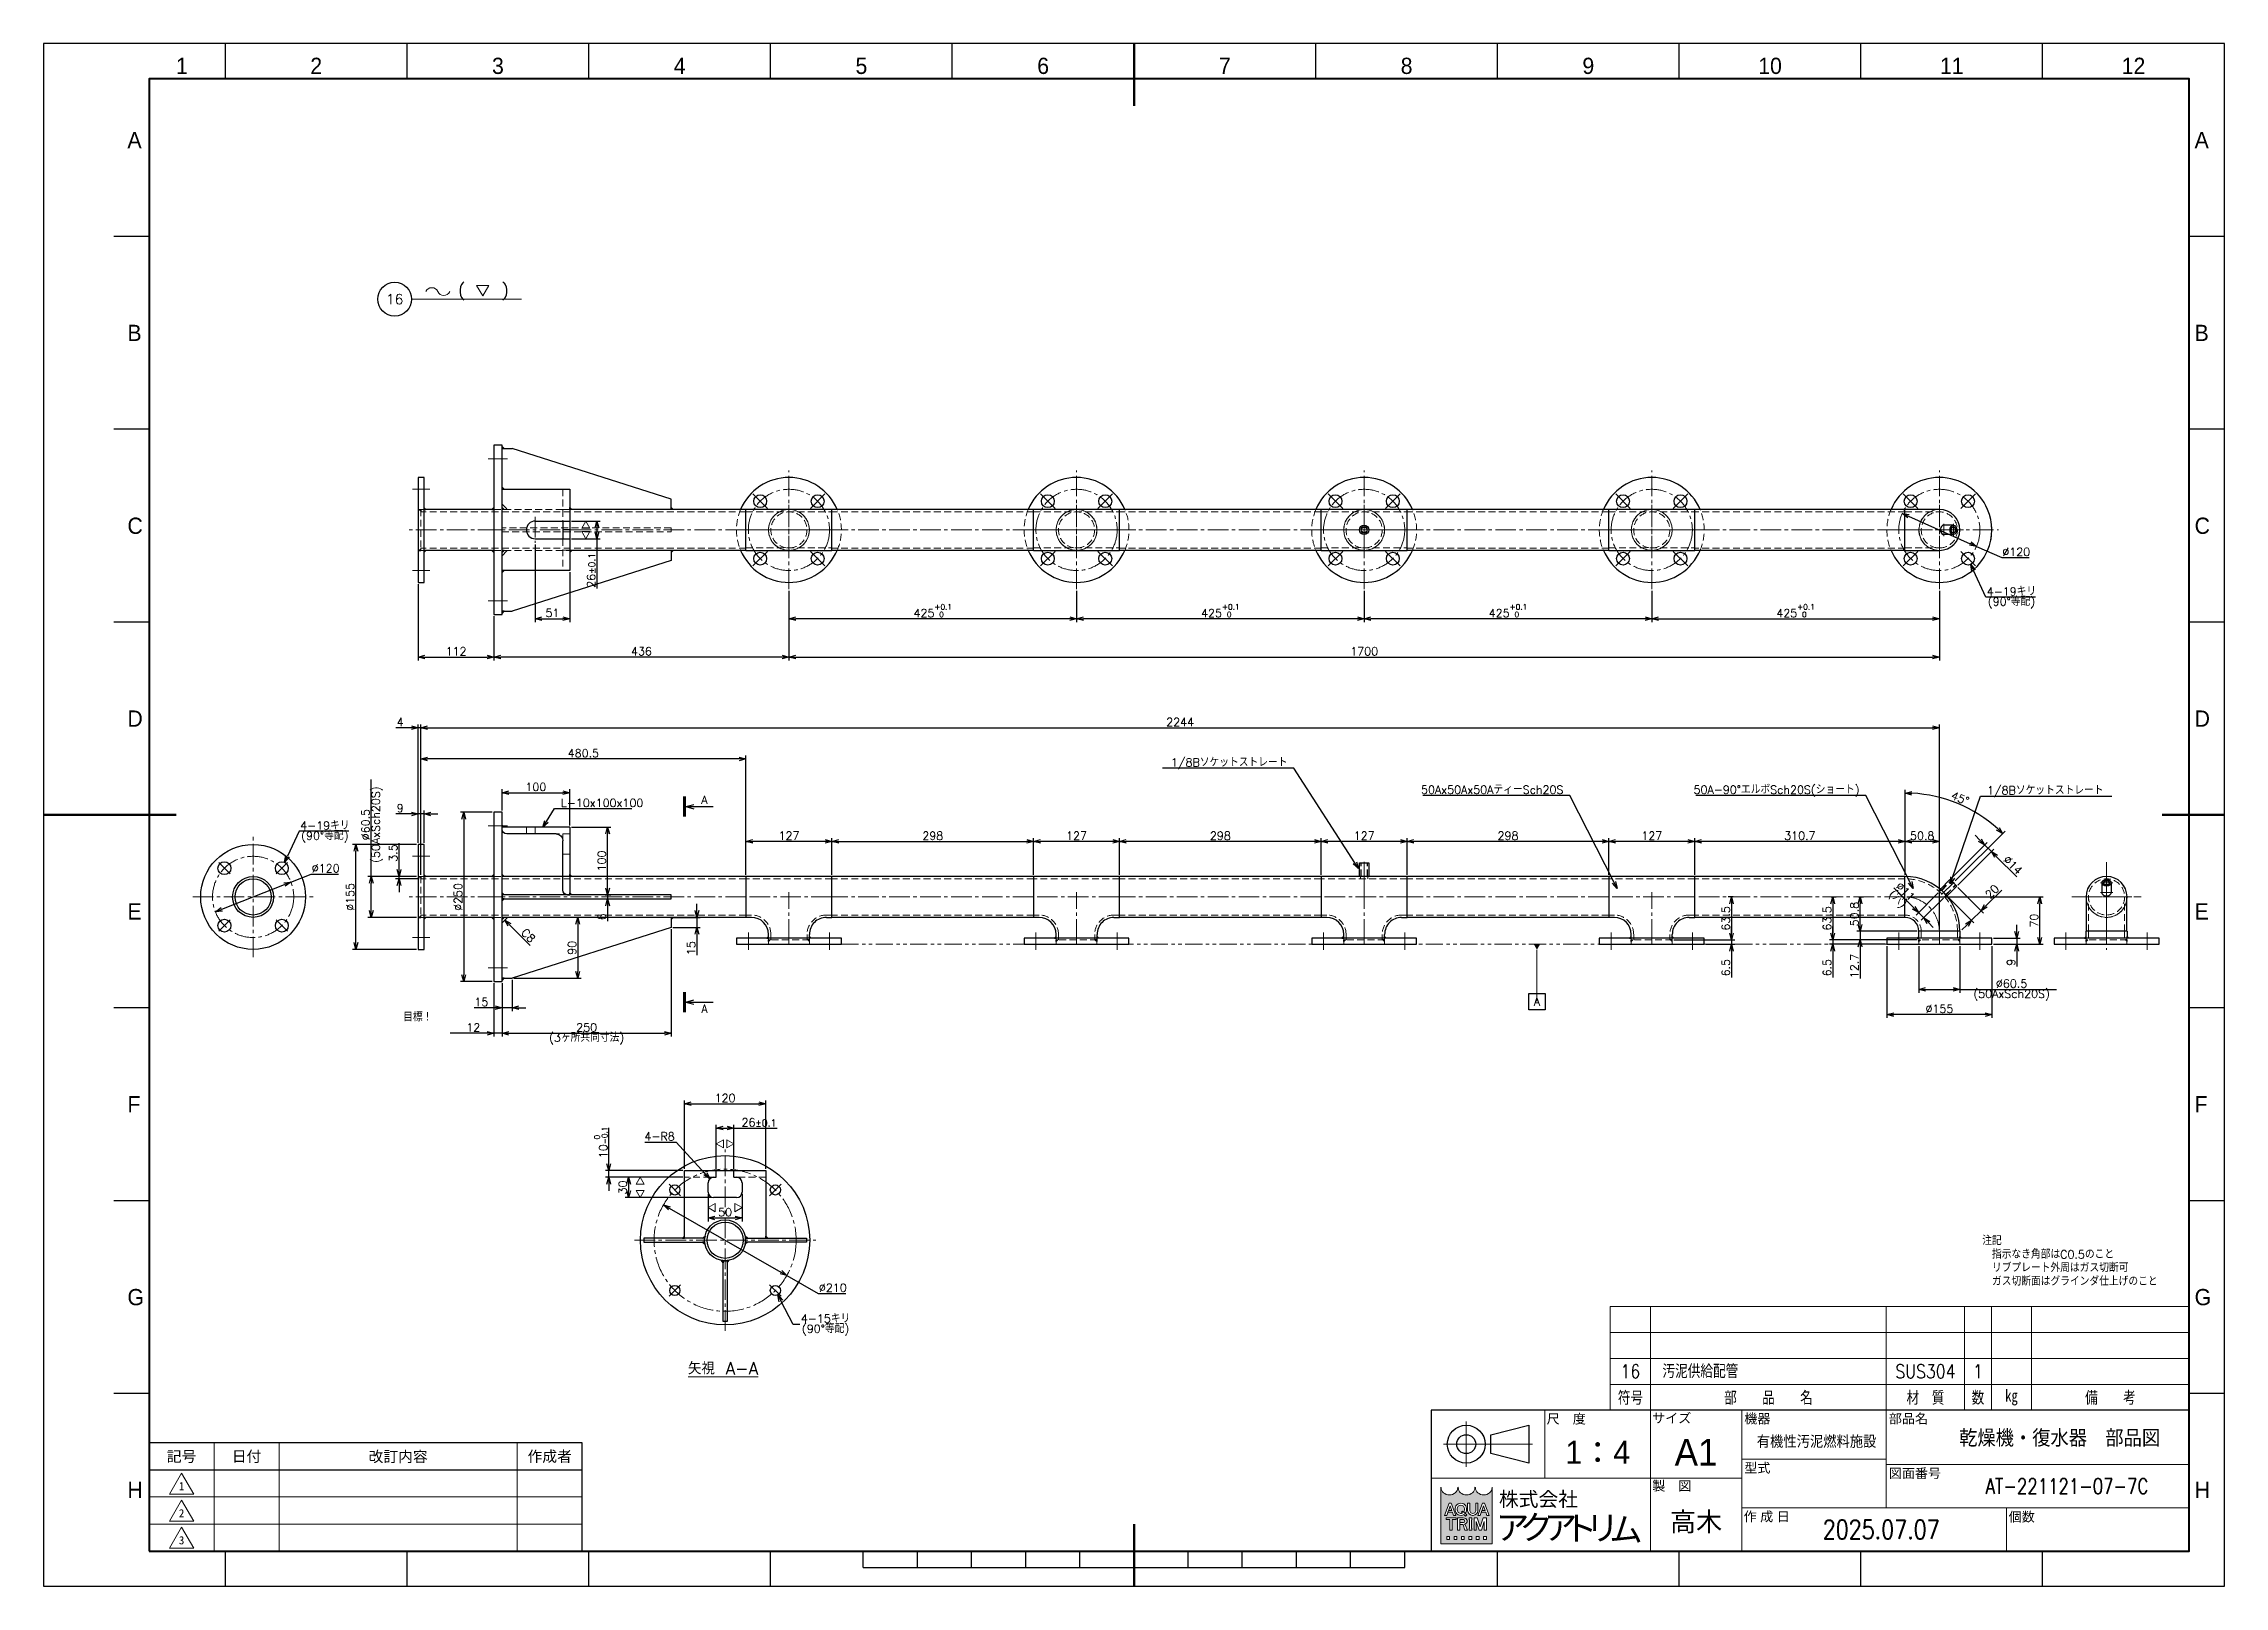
# Model space of a CAD drawing. Header units: millimetres. Extents: x -10 to 7117, y -19 to 2370.
# Drawn here: x 3894 to 7117, y 24 to 2303 of the extents above; entities that cross this region are included whole.
import ezdxf
from ezdxf import colors
from ezdxf.entities.mleader import LeaderData, LeaderLine
from ezdxf.enums import TextEntityAlignment as Align
from ezdxf.math import Vec2, Vec3

# ---------------------------------------------------------------- set-up
doc = ezdxf.new("R2010")
doc.units = ezdxf.units.MM
doc.header["$LTSCALE"] = 1.6
doc.header["$PDMODE"] = 99
doc.header["$PDSIZE"] = 1
for name, pattern in [('CENTER2', [28.575, 19.05, -3.175, 3.175, -3.175]), ('HIDDEN', [9.525, 6.35, -3.175]), ('PHANTOM2', [31.75, 15.875, -3.175, 3.175, -3.175, 3.175, -3.175])]:
    doc.linetypes.add(name, pattern=pattern)
for name, color, linetype, lineweight in [('01_NORMAL', 7, 'Continuous', 25), ('02_細線', 5, 'Continuous', 13), ('04_HIDDEN', 2, 'HIDDEN', 13), ('04_中心線', 1, 'CENTER2', 9), ('05_CENTER', 4, 'CENTER2', 13), ('06_PHANTOM', 2, 'PHANTOM2', 13), ('07_TEXT', 3, 'Continuous', 13), ('08_DIM', 3, 'Continuous', 13), ('99_図枠', 7, 'Continuous', 40)]:
    doc.layers.add(name, color=color, linetype=linetype, lineweight=lineweight)
doc.layers.add('10_DRAFT', color=8, linetype='Continuous', lineweight=0, plot=False)
doc.styles.add('KSS_TXT', font='txt.shx', dxfattribs={"bigfont": 'extfont2.shx'})
doc.styles.add('MS_G', font='MS Gothic.ttf')
doc.styles.get("Standard").update_dxf_attribs({"font": 'txt.shx', "bigfont": 'extfont2.shx'})
doc.styles.add('寸法用', font='simplex.shx', dxfattribs={"width": 0.8, "bigfont": '@extfont2.shx'})
doc.styles.add('表題用', font='MS PGothic.ttf')
doc.dimstyles.new('KSS_DIM', dxfattribs={"dimscale": 4, "dimtxt": 3, "dimasz": 2.5, "dimexe": 1.25, "dimexo": 0.625, "dimtad": 1, "dimdsep": 46, "dimtxsty": 'KSS_TXT', "dimblk": 'OPEN30', "dimcen": 0, "dimazin": 2, "dimtfac": 0.75, "dimtmove": 0, "dimatfit": 3, "dimldrblk": 'OPEN30', "dimfxl": 1.25, "dimtolj": 1, "dimarcsym": 0})
doc.dimstyles.new('KSS_DIM$3', dxfattribs={"dimscale": 4, "dimtxt": 3, "dimasz": 2.5, "dimexe": 1.25, "dimexo": 0.625, "dimtad": 1, "dimtih": 1, "dimtoh": 1, "dimdsep": 46, "dimtxsty": 'KSS_TXT', "dimblk": 'OPEN30', "dimcen": 0, "dimazin": 2, "dimtfac": 0.75, "dimtofl": 0, "dimtmove": 0, "dimatfit": 3, "dimldrblk": 'OPEN30', "dimfxl": 1.25, "dimtolj": 1, "dimarcsym": 0})
doc.dimstyles.new('KSS_DIM$4', dxfattribs={"dimscale": 4, "dimtxt": 3, "dimasz": 2.5, "dimexe": 1.25, "dimexo": 0.625, "dimtad": 1, "dimtih": 1, "dimtoh": 1, "dimdsep": 46, "dimtxsty": 'KSS_TXT', "dimblk": 'OPEN30', "dimcen": 0, "dimse1": 1, "dimazin": 2, "dimtfac": 0.75, "dimtofl": 0, "dimtmove": 0, "dimatfit": 3, "dimldrblk": 'OPEN30', "dimfxl": 1.25, "dimtolj": 1, "dimarcsym": 0})

msp = doc.modelspace()

# ---------------------------------------------------------------- texts
for tag, height, style, width, p in [('16', 20, 'KSS_TXT', 0.85, (6239.239, 341.835)), ('SUS304', 20, 'KSS_TXT', 0.85, (6675.148, 341.835)), ('1', 20, 'KSS_TXT', 0.85, (6752.768, 341.835)), ('符号', 20, 'KSS_TXT', 0.85, (6239.304, 303.442)), ('部\u3000\u3000品\u3000\u3000名', 20, 'KSS_TXT', 0.85, (6443.197, 303.442)), ('材\u3000質', 20, 'KSS_TXT', 0.85, (6675.214, 303.442)), ('数', 20, 'KSS_TXT', 0.85, (6752.833, 303.442)), ('㎏', 20, 'KSS_TXT', 0.85, (6802.328, 303.442)), ('備\u3000\u3000考', 20, 'KSS_TXT', 0.85, (6948.513, 303.442)), ('乾燥機・復水器\u3000部品図', 22, '表題用', 0.9, (6873.484, 244.231)), ('有機性汚泥燃料施設', 16, '表題用', 0.9, (6514.323, 238.84)), ('AT-221121-07-7C', 22.4, '寸法用', 0.8, (6884.425, 172.223)), ('2025.07.07', 28, '寸法用', 0.8, (6609.82, 108.217))]:
    msp.add_attdef(tag, text='', height=height, dxfattribs=dict(style=style, width=width)).set_placement(p, align=Align.MIDDLE)
at = {"style": 'KSS_TXT', "width": 0.85}
msp.add_attdef('汚泥供給配管', text='', height=20, dxfattribs=at).set_placement((6286.504, 341.835), align=Align.MIDDLE_LEFT)
at = {"style": '表題用'}
for tag, height, p in [('1：4', 33.943, (6190.849, 222.228)), ('高木', 28.286, (6336.257, 120.218))]:
    msp.add_attdef(tag, text='', height=height, dxfattribs=at).set_placement(p, align=Align.MIDDLE)
at = {"layer": '07_TEXT', "style": 'KSS_TXT'}
msp.add_text('(   )', height=18, dxfattribs=at).set_placement((4506.721, 1929.864))
at = {"layer": '07_TEXT', "ltscale": 2, "insert": (6759.108, 540.578), "char_height": 12, "attachment_point": 1}
msp.add_mtext_dynamic_manual_height_columns('注記\\P\u3000指示なき角部はC0.5のこと\\P\u3000リブプレート外周はガス切断可\\P\u3000ガス切断面はグラインダ仕上げのこと', width=288.71644, gutter_width=15, heights=[0], dxfattribs=at)
at = {"layer": '08_DIM', "style": 'KSS_TXT'}
for s, height, p in [('目標！', 12, (4425.71, 858.858)), ('%%u矢視 A-A', 18, (4846.691, 337.229))]:
    msp.add_text(s, height=height, dxfattribs=at).set_placement(p)
at = {"layer": '99_図枠', "lineweight": 13, "style": '表題用'}
for s, height, p in [('1', 24.002, (4098.736, 2251.016)), ('2', 24.002, (4297.199, 2251.016)), ('3', 24.002, (4565.746, 2251.016)), ('4', 24.002, (4834.292, 2251.016)), ('5', 24.002, (5102.839, 2251.016)), ('6', 24.002, (5371.386, 2251.016)), ('7', 24.002, (5639.933, 2251.016)), ('8', 24.002, (5908.48, 2251.016)), ('9', 24.002, (6177.027, 2251.016)), ('10', 24.0024, (6445.574, 2251.016)), ('11', 24.0024, (6714.121, 2251.016)), ('12', 24.0024, (6982.668, 2251.016))]:
    msp.add_text(s, height=height, dxfattribs=at).set_placement(p, align=Align.BOTTOM_CENTER)
for s, p in [('A', (4018.231, 2160.595)), ('A', (7072.937, 2160.595)), ('B', (4018.231, 1875.744)), ('B', (7072.937, 1875.744)), ('C', (4018.231, 1590.892)), ('C', (7072.937, 1590.892)), ('D', (4018.231, 1306.041)), ('D', (7072.937, 1306.041)), ('E', (4018.231, 1021.189)), ('E', (7072.937, 1021.189)), ('F', (4018.231, 736.337)), ('F', (7072.937, 736.337)), ('G', (4018.231, 451.486)), ('G', (7072.937, 451.486)), ('H', (4018.231, 166.634)), ('H', (7072.937, 166.634))]:
    msp.add_text(s, height=24.002, dxfattribs=at).set_placement(p, align=Align.MIDDLE_LEFT)
at = {"layer": '99_図枠', "style": '表題用'}
for s, p in [('尺\u3000度', (6115.378, 271.709)), ('サイズ', (6271.394, 272.763)), ('機器', (6407.502, 271.942)), ('部品名', (6621.126, 271.942)), ('型式', (6407.502, 199.228)), ('図面番号', (6621.126, 191.227)), ('製\u3000図', (6271.394, 172.753)), ('作 成 日', (6406.526, 127.39)), ('個数', (6798.126, 126.999))]:
    msp.add_text(s, height=14.1428, dxfattribs=at).set_placement(p, align=Align.MIDDLE_LEFT)
for s, p in [('記号', (4098.239, 216.228)), ('日付', (4194.248, 216.228)), ('作成者', (4642.293, 216.228))]:
    msp.add_text(s, height=16.0016, dxfattribs=at).set_placement(p, align=Align.MIDDLE_CENTER)
for s, height, p in [('改訂内容', 16.0016, (4418.271, 216.228)), ('A1', 39.5999, (6336.257, 222.228))]:
    msp.add_text(s, height=height, dxfattribs=at).set_placement(p, align=Align.MIDDLE)
at = {"layer": '99_図枠', "lineweight": 13, "style": 'MS_G'}
for s, p in [('1', (4098.239, 172.223)), ('2', (4098.239, 132.219)), ('3', (4098.239, 92.215))]:
    msp.add_text(s, height=12.001, dxfattribs=at).set_placement(p, align=Align.MIDDLE)
at = {"layer": '99_図枠', "lineweight": 5, "style": 'MS_G'}
for s, height, p in [('株式会社', 21.3861, (6103.318, 153.008)), ('ア', 36.119, (6065.16, 111.361)), ('ク', 36.119, (6099.971, 111.361)), ('ア', 36.119, (6135.762, 111.361)), ('ト', 36.119, (6165.568, 109.84)), ('リ', 36.119, (6197.877, 110.6)), ('ム', 36.119, (6232.687, 108.32))]:
    msp.add_text(s, height=height, dxfattribs=at).set_placement(p, align=Align.MIDDLE_CENTER)

# ---------------------------------------------------------------- blocks, each defined once
blk = doc.blocks.new('AM_BALLOON1')
at = {"transparency": 16777216}
blk.add_circle((0, 0), 5, dxfattribs=at)
blk.add_attdef('B_NUMBER', text='', height=3, dxfattribs=at).set_placement((0, 0), align=Align.MIDDLE_CENTER)
blk = doc.blocks.new('_OPEN')
at = {"color": 0, "linetype": 'ByBlock'}
for p, q in [((-1, 0.17), (0, 0)), ((0, 0), (-1, -0.17)), ((0, 0), (-1, 0))]:
    blk.add_line(p, q, dxfattribs=at)
blk = doc.blocks.new('p1ba05')
for centre, start, end in [((-2.95, 0.29), 24.2276, 155.5758), ((0, 1.62), 204.2276, 335.5758)]:
    blk.add_arc(centre, 1.62, start, end)
blk = doc.blocks.new('p1ba01')
for p, q in [((0, 0), (-1.5, 2.6)), ((-1.5, 2.6), (1.5, 2.6)), ((1.5, 2.6), (0, 0))]:
    blk.add_line(p, q)
blk = doc.blocks.new('A$C73CF5400')
at = {"color": 0}
blk.add_lwpolyline([(-7, 0), (7, 0), (7, -20), (-7, -20)], close=True, dxfattribs=at)
at = {"layer": '04_HIDDEN'}
for p, q in [((-5.5, 3.7), (-5.5, 0.2)), ((-4.9, 0), (-4.9, -20)), ((-4.3, 0), (-4.3, -20)), ((4.3, 0), (4.3, -20)), ((4.9, 0), (4.9, -20)), ((5.5, 3.7), (5.5, 0.2))]:
    blk.add_line(p, q, dxfattribs=at)
at = {"layer": '05_CENTER'}
blk.add_line((0, -21.6), (0, 4.4), dxfattribs=at)
blk = doc.blocks.new('A$C2B834F33')
at = {"color": 0}
for p, q in [((0, 0), (-100, 0)), ((-100, -3), (-100, 0)), ((0, 0), (0, -100)), ((-93, -10), (-20, -10)), ((-10, -20), (-10, -93)), ((-3, -100), (0, -100))]:
    blk.add_line(p, q, dxfattribs=at)
for centre, radius, start, end in [((-93, -3), 7, 180, 270), ((-20, -20), 10, 0, 90), ((-3, -93), 7, 180, 270)]:
    blk.add_arc(centre, radius, start, end, dxfattribs=at)
blk = doc.blocks.new('A$C26503DA7')
at = {"color": 0}
for p, q in [((-93.8, 60), (-93.8, 55.3)), ((-33.3, 60), (-33.3, 55.3)), ((-127, 30.3), (-127, -30.2)), ((-118.8, 30.3), (-127, 30.3)), ((-8.3, 30.3), (0, 30.3)), ((0, -30.2), (0, 30.3)), ((-127, -30.2), (0, -30.2))]:
    blk.add_line(p, q, dxfattribs=at)
for centre, start, end in [((-118.8, 55.3), 270, 0), ((-8.3, 55.3), 180, 270)]:
    blk.add_arc(centre, 25, start, end, dxfattribs=at)
at = {"layer": '04_HIDDEN'}
for p, q in [((-93.8, 63.5), (-33.3, 63.5)), ((-90.3, 63.5), (-90.3, 55.3)), ((-36.8, 63.5), (-36.8, 55.3)), ((-118.8, 26.8), (-127, 26.8)), ((-8.3, 26.8), (0, 26.8)), ((-127, -26.7), (0, -26.7))]:
    blk.add_line(p, q, dxfattribs=at)
for centre, start, end in [((-118.8, 55.3), 270, 0), ((-8.3, 55.3), 180, 270)]:
    blk.add_arc(centre, 28.5, start, end, dxfattribs=at)
at = {"layer": '05_CENTER'}
for p, q in [((-63.5, 63.5), (-63.5, -6.8)), ((-127, 0), (0, 0))]:
    blk.add_line(p, q, dxfattribs=at)
at = {"layer": '10_DRAFT'}
for p, q in [((-93.8, 60), (-93.8, 63.5)), ((-33.3, 60), (-33.3, 63.5))]:
    blk.add_line(p, q, dxfattribs=at)
blk = doc.blocks.new('A$C321C7B51')
at = {"color": 0}
blk.add_lwpolyline([(10, 77.5), (1, 77.5), (1, -77.5), (10, -77.5)], close=True, dxfattribs=at)
at = {"layer": '04_HIDDEN'}
for p, q in [((10, 30.2), (1, 30.2)), ((10, -30.2), (1, -30.2))]:
    blk.add_line(p, q, dxfattribs=at)
at = {"layer": '05_CENTER'}
for p, q in [((-7.5, 60), (18.3, 60)), ((10, 0), (1, 0)), ((-7.5, -60), (18.3, -60))]:
    blk.add_line(p, q, dxfattribs=at)
blk = doc.blocks.new('A$C064419DC')
at = {"color": 0}
for p, q in [((0, 30.2), (0, -30.2)), ((-20.5, -50.8), (-81.1, -50.8))]:
    blk.add_line(p, q, dxfattribs=at)
for radius in [81, 20.5]:
    blk.add_arc((0, -50.8), radius, 90, 180, dxfattribs=at)
at = {"layer": '04_HIDDEN'}
for radius in [77.5, 24]:
    blk.add_arc((0, -50.8), radius, 90, 180, dxfattribs=at)
at = {"layer": '05_CENTER'}
blk.add_arc((0, -50.8), 50.8, 90, 180, dxfattribs=at)
blk = doc.blocks.new('A$C48047B7D')
at = {"color": 0}
for p, q in [((-71.5, 7), (-57.3, 7)), ((0, 30.2), (-50.8, 30.2)), ((0, 30.2), (0, -30.2)), ((-71.5, -7), (-57.3, -7)), ((-50.8, -30.2), (0, -30.2))]:
    blk.add_line(p, q, dxfattribs=at)
blk.add_arc((-50.8, 0), 30.3, 90, 270, dxfattribs=at)
for major_axis in [(0, -7), (0, 4.86), (0, 4.28)]:
    blk.add_ellipse((-71.5, 0), major_axis=major_axis, ratio=0.707107, dxfattribs=at)
blk.add_ellipse((-57.3, 0), major_axis=(0, -7), ratio=0.707107, start_param=0, end_param=3.14161, dxfattribs=at)
at = {"layer": '04_HIDDEN'}
for p, q in [((0, 26.7), (-50.8, 26.7)), ((0, -26.8), (-50.8, -26.8))]:
    blk.add_line(p, q, dxfattribs=at)
blk.add_circle((-50.8, 0), 26.7, dxfattribs=at)
blk.add_arc((-50.8, 0), 30.3, 270, 90, dxfattribs=at)
at = {"layer": '05_CENTER'}
for p, q in [((-50.8, -37.2), (-50.8, 37.2)), ((0, 0), (-88, 0)), ((-71.5, -9.1), (-71.5, 9.1)), ((-57.3, -9.1), (-57.3, 9.1))]:
    blk.add_line(p, q, dxfattribs=at)
blk = doc.blocks.new('A$C1FB27735')
at = {"color": 0}
for p, q in [((0, 30.2), (-127, 30.2)), ((-127, 30.2), (-127, -30.2)), ((0, 30.2), (0, -30.2)), ((-127, -30.2), (0, -30.2))]:
    blk.add_line(p, q, dxfattribs=at)
at = {"layer": '04_HIDDEN'}
for p, q in [((0, 26.7), (-127, 26.7)), ((0, -26.8), (-127, -26.8))]:
    blk.add_line(p, q, dxfattribs=at)
for radius in [30.2, 26.7]:
    blk.add_circle((-63.5, 0), radius, dxfattribs=at)
at = {"layer": '05_CENTER'}
for p, q in [((-63.5, -37.2), (-63.5, 37.2)), ((0, 0), (-127, 0))]:
    blk.add_line(p, q, dxfattribs=at)
blk = doc.blocks.new('A$C62A94FE4')
at = {"color": 0}
for centre in [(0, 60), (-60, 0), (60, 0), (0, -60)]:
    blk.add_circle(centre, 9.5, dxfattribs=at)
for start, end in [(67.9746, 202.0254), (247.9746, 22.0254)]:
    blk.add_arc((0, 0), 77.5, start, end, dxfattribs=at)
at = {"layer": '04_HIDDEN'}
for start, end in [(22.0254, 67.9746), (202.0254, 247.9746)]:
    blk.add_arc((0, 0), 77.5, start, end, dxfattribs=at)
at = {"layer": '05_CENTER'}
for p, q in [((0, 75.3), (0, 44.7)), ((61.9, -61.9), (-61.9, 61.9)), ((-61.9, -61.9), (61.9, 61.9)), ((-75.3, 0), (-44.7, 0)), ((75.3, 0), (44.7, 0)), ((0, -75.3), (0, -44.7))]:
    blk.add_line(p, q, dxfattribs=at)
blk.add_circle((0, 0), 60, dxfattribs=at)
at = {"layer": '10_DRAFT'}
blk.add_circle((0, 0), 30.2, dxfattribs=at)
blk = doc.blocks.new('_Open30')
at = {"color": 0, "linetype": 'ByBlock', "lineweight": -2}
for p, q in [((-1, 0.27), (0, 0)), ((0, 0), (-1, -0.27)), ((0, 0), (-1, 0))]:
    blk.add_line(p, q, dxfattribs=at)
blk = doc.blocks.new('*D241')
at = {"layer": '08_DIM', "color": 0, "lineweight": -2, "transparency": 16777216}
for p, q in [((6576.2, 1042.6), (6583.7, 1042.6)), ((6578.7, 1001.8), (6578.7, 1032.6)), ((6663, 991.8), (6573.7, 991.8))]:
    blk.add_line(p, q, dxfattribs=at)
at = {"layer": 'Defpoints', "color": 0, "transparency": 16777216}
for p in [(6573.7, 1042.6), (6578.7, 1042.6), (6665.5, 991.8)]:
    blk.add_point(p, dxfattribs=at)
at = {"layer": '08_DIM', "color": 0, "lineweight": -2, "transparency": 16777216, "xscale": 10, "yscale": 10, "zscale": 10}
for p, rotation in [((6578.7, 1042.6), 90), ((6578.7, 991.8), 270)]:
    blk.add_blockref('_Open30', p, dxfattribs=dict(at, rotation=rotation))
at = {"layer": '08_DIM', "color": 0, "transparency": 16777216, "insert": (6570.2, 1017.2), "char_height": 12, "attachment_point": 5, "rotation": 90, "style": 'KSS_TXT'}
blk.add_mtext('\\A1;50.8', dxfattribs=at)
blk = doc.blocks.new('*D242')
at = {"layer": '08_DIM', "color": 0, "lineweight": -2, "transparency": 16777216}
for p, q in [((6578.7, 1001.8), (6578.7, 1011.8)), ((6663, 991.8), (6573.7, 991.8)), ((6663, 979.1), (6573.7, 979.1)), ((6578.7, 991.8), (6578.7, 979.1)), ((6578.7, 969.1), (6578.7, 922.1))]:
    blk.add_line(p, q, dxfattribs=at)
at = {"layer": 'Defpoints', "color": 0, "transparency": 16777216}
for p in [(6578.7, 979.1), (6665.5, 991.8), (6665.5, 979.1)]:
    blk.add_point(p, dxfattribs=at)
at = {"layer": '08_DIM', "color": 0, "lineweight": -2, "transparency": 16777216, "xscale": 10, "yscale": 10, "zscale": 10}
for p, rotation in [((6578.7, 991.8), 270), ((6578.7, 979.1), 90)]:
    blk.add_blockref('_Open30', p, dxfattribs=dict(at, rotation=rotation))
at = {"layer": '08_DIM', "color": 0, "transparency": 16777216, "insert": (6570.2, 940.6), "char_height": 12, "attachment_point": 5, "rotation": 90, "style": 'KSS_TXT'}
blk.add_mtext('\\A1;12.7', dxfattribs=at)
blk = doc.blocks.new('*D275')
at = {"layer": '08_DIM', "color": 0, "lineweight": -2, "transparency": 16777216}
for p, q in [((6535.8, 1042.6), (6543.3, 1042.6)), ((6538.3, 1032.6), (6538.3, 989.1)), ((6663, 979.1), (6533.3, 979.1))]:
    blk.add_line(p, q, dxfattribs=at)
at = {"layer": 'Defpoints', "color": 0, "transparency": 16777216}
for p in [(6533.3, 1042.6), (6538.3, 979.1), (6665.5, 979.1)]:
    blk.add_point(p, dxfattribs=at)
at = {"layer": '08_DIM', "color": 0, "lineweight": -2, "transparency": 16777216, "xscale": 10, "yscale": 10, "zscale": 10}
for p, rotation in [((6538.3, 1042.6), 90), ((6538.3, 979.1), 270)]:
    blk.add_blockref('_Open30', p, dxfattribs=dict(at, rotation=rotation))
at = {"layer": '08_DIM', "color": 0, "transparency": 16777216, "insert": (6529.8, 1010.9), "char_height": 12, "attachment_point": 5, "rotation": 90, "style": 'KSS_TXT'}
blk.add_mtext('\\A1;63.5', dxfattribs=at)
blk = doc.blocks.new('*D276')
at = {"layer": '08_DIM', "color": 0, "lineweight": -2, "transparency": 16777216}
for p, q in [((6538.3, 989.1), (6538.3, 999.1)), ((6663, 979.1), (6533.3, 979.1)), ((6615.8, 972.6), (6533.3, 972.6)), ((6538.3, 979.1), (6538.3, 972.6)), ((6538.3, 962.6), (6538.3, 923.6))]:
    blk.add_line(p, q, dxfattribs=at)
at = {"layer": 'Defpoints', "color": 0, "transparency": 16777216}
for p in [(6538.3, 972.6), (6618.3, 972.6), (6665.5, 979.1)]:
    blk.add_point(p, dxfattribs=at)
at = {"layer": '08_DIM', "color": 0, "lineweight": -2, "transparency": 16777216, "xscale": 10, "yscale": 10, "zscale": 10}
for p, rotation in [((6538.3, 979.1), 270), ((6538.3, 972.6), 90)]:
    blk.add_blockref('_Open30', p, dxfattribs=dict(at, rotation=rotation))
at = {"layer": '08_DIM', "color": 0, "transparency": 16777216, "insert": (6529.8, 938.1), "char_height": 12, "attachment_point": 5, "rotation": 90, "style": 'KSS_TXT'}
blk.add_mtext('\\A1;6.5', dxfattribs=at)
blk = doc.blocks.new('*D277')
at = {"layer": '08_DIM', "color": 0, "lineweight": -2, "transparency": 16777216}
for p, q in [((6645, 1075.4), (6645, 1129.5)), ((6695.8, 994.3), (6695.8, 1129.5)), ((6685.8, 1124.5), (6655, 1124.5))]:
    blk.add_line(p, q, dxfattribs=at)
at = {"layer": 'Defpoints', "color": 0, "transparency": 16777216}
for p in [(6645, 1124.5), (6645, 1072.9), (6695.8, 991.8)]:
    blk.add_point(p, dxfattribs=at)
at = {"layer": '08_DIM', "color": 0, "lineweight": -2, "transparency": 16777216, "xscale": 10, "yscale": 10, "zscale": 10, "rotation": 180}
blk.add_blockref('_Open30', (6645, 1124.5), dxfattribs=at)
at = {"layer": '08_DIM', "color": 0, "lineweight": -2, "transparency": 16777216, "xscale": 10, "yscale": 10, "zscale": 10}
blk.add_blockref('_Open30', (6695.8, 1124.5), dxfattribs=at)
at = {"layer": '08_DIM', "color": 0, "transparency": 16777216, "insert": (6670.4, 1133), "char_height": 12, "attachment_point": 5, "style": 'KSS_TXT'}
blk.add_mtext('\\A1;50.8', dxfattribs=at)
blk = doc.blocks.new('*D278')
at = {"layer": '08_DIM', "color": 0, "lineweight": -2, "transparency": 16777216}
for p, q in [((6334.3, 1075.4), (6334.3, 1129.5)), ((6645, 1075.4), (6645, 1129.5)), ((6635, 1124.5), (6344.3, 1124.5))]:
    blk.add_line(p, q, dxfattribs=at)
at = {"layer": 'Defpoints', "color": 0, "transparency": 16777216}
for p in [(6334.3, 1124.5), (6334.3, 1072.9), (6645, 1072.9)]:
    blk.add_point(p, dxfattribs=at)
at = {"layer": '08_DIM', "color": 0, "lineweight": -2, "transparency": 16777216, "xscale": 10, "yscale": 10, "zscale": 10, "rotation": 180}
blk.add_blockref('_Open30', (6334.3, 1124.5), dxfattribs=at)
at = {"layer": '08_DIM', "color": 0, "lineweight": -2, "transparency": 16777216, "xscale": 10, "yscale": 10, "zscale": 10}
blk.add_blockref('_Open30', (6645, 1124.5), dxfattribs=at)
at = {"layer": '08_DIM', "color": 0, "transparency": 16777216, "insert": (6489.6, 1133), "char_height": 12, "attachment_point": 5, "style": 'KSS_TXT'}
blk.add_mtext('\\A1;310.7', dxfattribs=at)
blk = doc.blocks.new('*D279')
at = {"layer": '08_DIM', "color": 0, "lineweight": -2, "transparency": 16777216}
for p, q in [((6207.3, 1075.4), (6207.3, 1129.5)), ((6334.3, 1075.4), (6334.3, 1129.5)), ((6324.3, 1124.5), (6217.3, 1124.5))]:
    blk.add_line(p, q, dxfattribs=at)
at = {"layer": 'Defpoints', "color": 0, "transparency": 16777216}
for p in [(6207.3, 1124.5), (6207.3, 1072.9), (6334.3, 1072.9)]:
    blk.add_point(p, dxfattribs=at)
at = {"layer": '08_DIM', "color": 0, "lineweight": -2, "transparency": 16777216, "xscale": 10, "yscale": 10, "zscale": 10, "rotation": 180}
blk.add_blockref('_Open30', (6207.3, 1124.5), dxfattribs=at)
at = {"layer": '08_DIM', "color": 0, "lineweight": -2, "transparency": 16777216, "xscale": 10, "yscale": 10, "zscale": 10}
blk.add_blockref('_Open30', (6334.3, 1124.5), dxfattribs=at)
at = {"layer": '08_DIM', "color": 0, "transparency": 16777216, "insert": (6270.8, 1133), "char_height": 12, "attachment_point": 5, "style": 'KSS_TXT'}
blk.add_mtext('\\A1;127', dxfattribs=at)
blk = doc.blocks.new('*D280')
at = {"layer": '08_DIM', "color": 0, "lineweight": -2, "transparency": 16777216}
for p, q in [((6270.8, 1494.7), (6270.8, 1448.6)), ((6695.8, 1494.7), (6695.8, 1448.6)), ((6280.8, 1453.6), (6685.8, 1453.6))]:
    blk.add_line(p, q, dxfattribs=at)
at = {"layer": 'Defpoints', "color": 0, "transparency": 16777216}
for p in [(6270.8, 1497.2), (6695.8, 1497.2), (6695.8, 1453.6)]:
    blk.add_point(p, dxfattribs=at)
at = {"layer": '08_DIM', "color": 0, "lineweight": -2, "transparency": 16777216, "xscale": 10, "yscale": 10, "zscale": 10, "rotation": 180}
blk.add_blockref('_Open30', (6270.8, 1453.6), dxfattribs=at)
at = {"layer": '08_DIM', "color": 0, "lineweight": -2, "transparency": 16777216, "xscale": 10, "yscale": 10, "zscale": 10}
blk.add_blockref('_Open30', (6695.8, 1453.6), dxfattribs=at)
at = {"layer": '08_DIM', "color": 0, "transparency": 16777216, "insert": (6483.3, 1465.4), "char_height": 12, "attachment_point": 5, "style": 'KSS_TXT'}
blk.add_mtext('425{\\H8;\\S+0.1^  0;}', dxfattribs=at)
blk = doc.blocks.new('*D281')
at = {"layer": '08_DIM', "color": 0, "lineweight": -2, "transparency": 16777216}
for p, q in [((5845.8, 1494.7), (5845.8, 1448.6)), ((6270.8, 1494.7), (6270.8, 1448.6)), ((6260.8, 1453.6), (5855.8, 1453.6))]:
    blk.add_line(p, q, dxfattribs=at)
at = {"layer": 'Defpoints', "color": 0, "transparency": 16777216}
for p in [(5845.8, 1497.2), (6270.8, 1497.2), (5845.8, 1453.6)]:
    blk.add_point(p, dxfattribs=at)
at = {"layer": '08_DIM', "color": 0, "lineweight": -2, "transparency": 16777216, "xscale": 10, "yscale": 10, "zscale": 10, "rotation": 180}
blk.add_blockref('_Open30', (5845.8, 1453.6), dxfattribs=at)
at = {"layer": '08_DIM', "color": 0, "lineweight": -2, "transparency": 16777216, "xscale": 10, "yscale": 10, "zscale": 10}
blk.add_blockref('_Open30', (6270.8, 1453.6), dxfattribs=at)
at = {"layer": '08_DIM', "color": 0, "transparency": 16777216, "insert": (6058.3, 1465.4), "char_height": 12, "attachment_point": 5, "style": 'KSS_TXT'}
blk.add_mtext('425{\\H8;\\S+0.1^  0;}', dxfattribs=at)
blk = doc.blocks.new('*D282')
at = {"layer": '08_DIM', "color": 0, "lineweight": -2, "transparency": 16777216}
for p, q in [((5420.8, 1494.7), (5420.8, 1448.6)), ((5845.8, 1494.7), (5845.8, 1448.6)), ((5835.8, 1453.6), (5430.8, 1453.6))]:
    blk.add_line(p, q, dxfattribs=at)
at = {"layer": 'Defpoints', "color": 0, "transparency": 16777216}
for p in [(5420.8, 1497.2), (5845.8, 1497.2), (5420.8, 1453.6)]:
    blk.add_point(p, dxfattribs=at)
at = {"layer": '08_DIM', "color": 0, "lineweight": -2, "transparency": 16777216, "xscale": 10, "yscale": 10, "zscale": 10, "rotation": 180}
blk.add_blockref('_Open30', (5420.8, 1453.6), dxfattribs=at)
at = {"layer": '08_DIM', "color": 0, "lineweight": -2, "transparency": 16777216, "xscale": 10, "yscale": 10, "zscale": 10}
blk.add_blockref('_Open30', (5845.8, 1453.6), dxfattribs=at)
at = {"layer": '08_DIM', "color": 0, "transparency": 16777216, "insert": (5633.3, 1465.4), "char_height": 12, "attachment_point": 5, "style": 'KSS_TXT'}
blk.add_mtext('425{\\H8;\\S+0.1^  0;}', dxfattribs=at)
blk = doc.blocks.new('*D283')
at = {"layer": '08_DIM', "color": 0, "lineweight": -2, "transparency": 16777216}
for p, q in [((4995.8, 1494.7), (4995.8, 1448.6)), ((5420.8, 1494.7), (5420.8, 1448.6)), ((5410.8, 1453.6), (5005.8, 1453.6))]:
    blk.add_line(p, q, dxfattribs=at)
at = {"layer": 'Defpoints', "color": 0, "transparency": 16777216}
for p in [(4995.8, 1497.2), (5420.8, 1497.2), (4995.8, 1453.6)]:
    blk.add_point(p, dxfattribs=at)
at = {"layer": '08_DIM', "color": 0, "lineweight": -2, "transparency": 16777216, "xscale": 10, "yscale": 10, "zscale": 10, "rotation": 180}
blk.add_blockref('_Open30', (4995.8, 1453.6), dxfattribs=at)
at = {"layer": '08_DIM', "color": 0, "lineweight": -2, "transparency": 16777216, "xscale": 10, "yscale": 10, "zscale": 10}
blk.add_blockref('_Open30', (5420.8, 1453.6), dxfattribs=at)
at = {"layer": '08_DIM', "color": 0, "transparency": 16777216, "insert": (5208.3, 1465.4), "char_height": 12, "attachment_point": 5, "style": 'KSS_TXT'}
blk.add_mtext('425{\\H8;\\S+0.1^  0;}', dxfattribs=at)
blk = doc.blocks.new('*D284')
at = {"layer": '08_DIM', "color": 0, "lineweight": -2, "transparency": 16777216}
for p, q in [((4995.8, 1494.7), (4995.8, 1391.9)), ((4559.8, 1457.2), (4559.8, 1391.9)), ((4985.8, 1396.9), (4569.8, 1396.9))]:
    blk.add_line(p, q, dxfattribs=at)
at = {"layer": 'Defpoints', "color": 0, "transparency": 16777216}
for p in [(4995.8, 1497.2), (4559.8, 1459.7), (4559.8, 1396.9)]:
    blk.add_point(p, dxfattribs=at)
at = {"layer": '08_DIM', "color": 0, "lineweight": -2, "transparency": 16777216, "xscale": 10, "yscale": 10, "zscale": 10, "rotation": 180}
blk.add_blockref('_Open30', (4559.8, 1396.9), dxfattribs=at)
at = {"layer": '08_DIM', "color": 0, "lineweight": -2, "transparency": 16777216, "xscale": 10, "yscale": 10, "zscale": 10}
blk.add_blockref('_Open30', (4995.8, 1396.9), dxfattribs=at)
at = {"layer": '08_DIM', "color": 0, "transparency": 16777216, "insert": (4777.8, 1405.4), "char_height": 12, "attachment_point": 5, "style": 'KSS_TXT'}
blk.add_mtext('\\A1;436', dxfattribs=at)
blk = doc.blocks.new('*D285')
at = {"layer": '08_DIM', "color": 0, "lineweight": -2, "transparency": 16777216}
for p, q in [((4995.8, 1494.7), (4995.8, 1391.9)), ((6695.8, 1494.7), (6695.8, 1391.9)), ((5005.8, 1396.9), (6685.8, 1396.9))]:
    blk.add_line(p, q, dxfattribs=at)
at = {"layer": 'Defpoints', "color": 0, "transparency": 16777216}
for p in [(4995.8, 1497.2), (6695.8, 1497.2), (6695.8, 1396.9)]:
    blk.add_point(p, dxfattribs=at)
at = {"layer": '08_DIM', "color": 0, "lineweight": -2, "transparency": 16777216, "xscale": 10, "yscale": 10, "zscale": 10, "rotation": 180}
blk.add_blockref('_Open30', (4995.8, 1396.9), dxfattribs=at)
at = {"layer": '08_DIM', "color": 0, "lineweight": -2, "transparency": 16777216, "xscale": 10, "yscale": 10, "zscale": 10}
blk.add_blockref('_Open30', (6695.8, 1396.9), dxfattribs=at)
at = {"layer": '08_DIM', "color": 0, "transparency": 16777216, "insert": (5845.8, 1405.4), "char_height": 12, "attachment_point": 5, "style": 'KSS_TXT'}
blk.add_mtext('\\A1;1700', dxfattribs=at)
blk = doc.blocks.new('*D286')
at = {"layer": '08_DIM', "color": 0, "lineweight": -2, "transparency": 16777216}
for p, q in [((4620.8, 1563), (4620.8, 1448.6)), ((4671.8, 1522.2), (4671.8, 1448.6)), ((4630.8, 1453.6), (4661.8, 1453.6))]:
    blk.add_line(p, q, dxfattribs=at)
at = {"layer": 'Defpoints', "color": 0, "transparency": 16777216}
for p in [(4620.8, 1565.5), (4671.8, 1524.7), (4671.8, 1453.6)]:
    blk.add_point(p, dxfattribs=at)
at = {"layer": '08_DIM', "color": 0, "lineweight": -2, "transparency": 16777216, "xscale": 10, "yscale": 10, "zscale": 10, "rotation": 180}
blk.add_blockref('_Open30', (4620.8, 1453.6), dxfattribs=at)
at = {"layer": '08_DIM', "color": 0, "lineweight": -2, "transparency": 16777216, "xscale": 10, "yscale": 10, "zscale": 10}
blk.add_blockref('_Open30', (4671.8, 1453.6), dxfattribs=at)
at = {"layer": '08_DIM', "color": 0, "transparency": 16777216, "insert": (4646.3, 1462.1), "char_height": 12, "attachment_point": 5, "style": 'KSS_TXT'}
blk.add_mtext('\\A1;51', dxfattribs=at)
blk = doc.blocks.new('*D263')
at = {"layer": '08_DIM', "color": 0, "lineweight": -2, "transparency": 16777216}
for p, q in [((4674.3, 1597.7), (4717, 1597.7)), ((4712, 1587.7), (4712, 1581.7)), ((4674.3, 1571.7), (4717, 1571.7)), ((4712, 1571.7), (4712, 1498))]:
    blk.add_line(p, q, dxfattribs=at)
at = {"layer": 'Defpoints', "color": 0, "transparency": 16777216}
for p in [(4671.8, 1597.7), (4671.8, 1571.7), (4712, 1571.7)]:
    blk.add_point(p, dxfattribs=at)
at = {"layer": '08_DIM', "color": 0, "lineweight": -2, "transparency": 16777216, "xscale": 10, "yscale": 10, "zscale": 10}
for p, rotation in [((4712, 1597.7), 90), ((4712, 1571.7), 270)]:
    blk.add_blockref('_Open30', p, dxfattribs=dict(at, rotation=rotation))
at = {"layer": '08_DIM', "color": 0, "transparency": 16777216, "insert": (4703.5, 1525), "char_height": 12, "attachment_point": 5, "rotation": 90, "style": 'KSS_TXT'}
blk.add_mtext('26{\\H10;±0.1}', dxfattribs=at)
blk = doc.blocks.new('*D264')
at = {"layer": '08_DIM', "color": 0, "lineweight": -2, "transparency": 16777216}
for p, q in [((4447.8, 1504.7), (4447.8, 1391.9)), ((4559.8, 1457.2), (4559.8, 1391.9)), ((4457.8, 1396.9), (4549.8, 1396.9))]:
    blk.add_line(p, q, dxfattribs=at)
at = {"layer": 'Defpoints', "color": 0, "transparency": 16777216}
for p in [(4447.8, 1507.2), (4559.8, 1459.7), (4559.8, 1396.9)]:
    blk.add_point(p, dxfattribs=at)
at = {"layer": '08_DIM', "color": 0, "lineweight": -2, "transparency": 16777216, "xscale": 10, "yscale": 10, "zscale": 10, "rotation": 180}
blk.add_blockref('_Open30', (4447.8, 1396.9), dxfattribs=at)
at = {"layer": '08_DIM', "color": 0, "lineweight": -2, "transparency": 16777216, "xscale": 10, "yscale": 10, "zscale": 10}
blk.add_blockref('_Open30', (4559.8, 1396.9), dxfattribs=at)
at = {"layer": '08_DIM', "color": 0, "transparency": 16777216, "insert": (4503.8, 1405.4), "char_height": 12, "attachment_point": 5, "style": 'KSS_TXT'}
blk.add_mtext('\\A1;112', dxfattribs=at)
blk = doc.blocks.new('*D265')
at = {"layer": '08_DIM', "color": 0, "lineweight": -2, "transparency": 16777216}
for p, q in [((4451.8, 1075.4), (4451.8, 1251.4)), ((4922.3, 1246.4), (4461.8, 1246.4)), ((4932.3, 1075.4), (4932.3, 1251.4))]:
    blk.add_line(p, q, dxfattribs=at)
at = {"layer": 'Defpoints', "color": 0, "transparency": 16777216}
for p in [(4451.8, 1246.4), (4451.8, 1072.9), (4932.3, 1072.9)]:
    blk.add_point(p, dxfattribs=at)
at = {"layer": '08_DIM', "color": 0, "lineweight": -2, "transparency": 16777216, "xscale": 10, "yscale": 10, "zscale": 10, "rotation": 180}
blk.add_blockref('_Open30', (4451.8, 1246.4), dxfattribs=at)
at = {"layer": '08_DIM', "color": 0, "lineweight": -2, "transparency": 16777216, "xscale": 10, "yscale": 10, "zscale": 10}
blk.add_blockref('_Open30', (4932.3, 1246.4), dxfattribs=at)
at = {"layer": '08_DIM', "color": 0, "transparency": 16777216, "insert": (4692, 1254.9), "char_height": 12, "attachment_point": 5, "style": 'KSS_TXT'}
blk.add_mtext('\\A1;480.5', dxfattribs=at)
blk = doc.blocks.new('*D266')
at = {"layer": '08_DIM', "color": 0, "lineweight": -2, "transparency": 16777216}
for p, q in [((4437.8, 1292.4), (4414.8, 1292.4)), ((4447.8, 1122.6), (4447.8, 1297.4)), ((4451.8, 1292.4), (4447.8, 1292.4)), ((4451.8, 1075.4), (4451.8, 1297.4)), ((4461.8, 1292.4), (4471.8, 1292.4))]:
    blk.add_line(p, q, dxfattribs=at)
at = {"layer": 'Defpoints', "color": 0, "transparency": 16777216}
for p in [(4447.8, 1292.4), (4447.8, 1120.1), (4451.8, 1072.9)]:
    blk.add_point(p, dxfattribs=at)
at = {"layer": '08_DIM', "color": 0, "lineweight": -2, "transparency": 16777216, "xscale": 10, "yscale": 10, "zscale": 10}
blk.add_blockref('_Open30', (4447.8, 1292.4), dxfattribs=at)
at = {"layer": '08_DIM', "color": 0, "lineweight": -2, "transparency": 16777216, "xscale": 10, "yscale": 10, "zscale": 10, "rotation": 180}
blk.add_blockref('_Open30', (4451.8, 1292.4), dxfattribs=at)
at = {"layer": '08_DIM', "color": 0, "transparency": 16777216, "insert": (4421.3, 1300.9), "char_height": 12, "attachment_point": 5, "style": 'KSS_TXT'}
blk.add_mtext('\\A1;4', dxfattribs=at)
blk = doc.blocks.new('*D267')
at = {"layer": '08_DIM', "color": 0, "lineweight": -2, "transparency": 16777216}
for p, q in [((4451.8, 1075.4), (4451.8, 1297.4)), ((4461.8, 1292.4), (6685.8, 1292.4)), ((6695.8, 994.3), (6695.8, 1297.4))]:
    blk.add_line(p, q, dxfattribs=at)
at = {"layer": 'Defpoints', "color": 0, "transparency": 16777216}
for p in [(6695.8, 1292.4), (4451.8, 1072.9), (6695.8, 991.8)]:
    blk.add_point(p, dxfattribs=at)
at = {"layer": '08_DIM', "color": 0, "lineweight": -2, "transparency": 16777216, "xscale": 10, "yscale": 10, "zscale": 10, "rotation": 180}
blk.add_blockref('_Open30', (4451.8, 1292.4), dxfattribs=at)
at = {"layer": '08_DIM', "color": 0, "lineweight": -2, "transparency": 16777216, "xscale": 10, "yscale": 10, "zscale": 10}
blk.add_blockref('_Open30', (6695.8, 1292.4), dxfattribs=at)
at = {"layer": '08_DIM', "color": 0, "transparency": 16777216, "insert": (5573.8, 1300.9), "char_height": 12, "attachment_point": 5, "style": 'KSS_TXT'}
blk.add_mtext('\\A1;2244', dxfattribs=at)
blk = doc.blocks.new('*D268')
at = {"layer": '08_DIM', "color": 0, "lineweight": -2, "transparency": 16777216}
for p, q in [((4557.3, 1167.6), (4510.3, 1167.6)), ((4515.3, 1157.6), (4515.3, 927.6)), ((4557.3, 917.6), (4510.3, 917.6))]:
    blk.add_line(p, q, dxfattribs=at)
at = {"layer": 'Defpoints', "color": 0, "transparency": 16777216}
for p in [(4559.8, 1167.6), (4515.3, 917.6), (4559.8, 917.6)]:
    blk.add_point(p, dxfattribs=at)
at = {"layer": '08_DIM', "color": 0, "lineweight": -2, "transparency": 16777216, "xscale": 10, "yscale": 10, "zscale": 10}
for p, rotation in [((4515.3, 1167.6), 90), ((4515.3, 917.6), 270)]:
    blk.add_blockref('_Open30', p, dxfattribs=dict(at, rotation=rotation))
at = {"layer": '08_DIM', "color": 0, "transparency": 16777216, "insert": (4506.8, 1042.6), "char_height": 12, "attachment_point": 5, "rotation": 90, "style": 'KSS_TXT'}
blk.add_mtext('\\A1;%%C250', dxfattribs=at)
blk = doc.blocks.new('*D269')
at = {"layer": '08_DIM', "color": 0, "lineweight": -2, "transparency": 16777216}
for p, q in [((4571.8, 915.1), (4571.8, 873.9)), ((4586.8, 919.9), (4586.8, 873.9)), ((4561.8, 878.9), (4530.8, 878.9)), ((4586.8, 878.9), (4571.8, 878.9)), ((4596.8, 878.9), (4606.8, 878.9))]:
    blk.add_line(p, q, dxfattribs=at)
at = {"layer": 'Defpoints', "color": 0, "transparency": 16777216}
for p in [(4571.8, 917.6), (4586.8, 922.4), (4571.8, 878.9)]:
    blk.add_point(p, dxfattribs=at)
at = {"layer": '08_DIM', "color": 0, "lineweight": -2, "transparency": 16777216, "xscale": 10, "yscale": 10, "zscale": 10}
blk.add_blockref('_Open30', (4571.8, 878.9), dxfattribs=at)
at = {"layer": '08_DIM', "color": 0, "lineweight": -2, "transparency": 16777216, "xscale": 10, "yscale": 10, "zscale": 10, "rotation": 180}
blk.add_blockref('_Open30', (4586.8, 878.9), dxfattribs=at)
at = {"layer": '08_DIM', "color": 0, "transparency": 16777216, "insert": (4541.3, 887.4), "char_height": 12, "attachment_point": 5, "style": 'KSS_TXT'}
blk.add_mtext('\\A1;15', dxfattribs=at)
blk = doc.blocks.new('*D270')
at = {"layer": '08_DIM', "color": 0, "lineweight": -2, "transparency": 16777216}
for p, q in [((4821.8, 994.9), (4821.8, 836.3)), ((4571.8, 915.1), (4571.8, 836.3)), ((4581.8, 841.3), (4811.8, 841.3))]:
    blk.add_line(p, q, dxfattribs=at)
at = {"layer": 'Defpoints', "color": 0, "transparency": 16777216}
for p in [(4821.8, 997.4), (4571.8, 917.6), (4821.8, 841.3)]:
    blk.add_point(p, dxfattribs=at)
at = {"layer": '08_DIM', "color": 0, "lineweight": -2, "transparency": 16777216, "xscale": 10, "yscale": 10, "zscale": 10, "rotation": 180}
blk.add_blockref('_Open30', (4571.8, 841.3), dxfattribs=at)
at = {"layer": '08_DIM', "color": 0, "lineweight": -2, "transparency": 16777216, "xscale": 10, "yscale": 10, "zscale": 10}
blk.add_blockref('_Open30', (4821.8, 841.3), dxfattribs=at)
at = {"layer": '08_DIM', "color": 0, "transparency": 16777216, "char_height": 12, "attachment_point": 5, "style": 'KSS_TXT'}
for s, insert in [('\\A1;(3ヶ所共同寸法)', (4696.8, 832.8)), ('\\A1;250', (4696.8, 849.8))]:
    blk.add_mtext(s, dxfattribs=dict(at, insert=insert))
blk = doc.blocks.new('*D271')
at = {"layer": '08_DIM', "color": 0, "lineweight": -2, "transparency": 16777216}
for p, q in [((4859.8, 1022.4), (4859.8, 1032.4)), ((4824.3, 1012.4), (4864.8, 1012.4)), ((4859.8, 1012.4), (4859.8, 997.4)), ((4824.3, 997.4), (4864.8, 997.4)), ((4859.8, 987.4), (4859.8, 956.4))]:
    blk.add_line(p, q, dxfattribs=at)
at = {"layer": 'Defpoints', "color": 0, "transparency": 16777216}
for p in [(4821.8, 1012.4), (4821.8, 997.4), (4859.8, 997.4)]:
    blk.add_point(p, dxfattribs=at)
at = {"layer": '08_DIM', "color": 0, "lineweight": -2, "transparency": 16777216, "xscale": 10, "yscale": 10, "zscale": 10}
for p, rotation in [((4859.8, 1012.4), 270), ((4859.8, 997.4), 90)]:
    blk.add_blockref('_Open30', p, dxfattribs=dict(at, rotation=rotation))
at = {"layer": '08_DIM', "color": 0, "transparency": 16777216, "insert": (4851.3, 966.9), "char_height": 12, "attachment_point": 5, "rotation": 90, "style": 'KSS_TXT'}
blk.add_mtext('\\A1;15', dxfattribs=at)
blk = doc.blocks.new('*D272')
at = {"layer": '08_DIM', "color": 0, "lineweight": -2, "transparency": 16777216}
for p, q in [((4726.5, 1012.4), (4678.7, 1012.4)), ((4683.7, 1002.4), (4683.7, 932.4)), ((4589.3, 922.4), (4688.7, 922.4))]:
    blk.add_line(p, q, dxfattribs=at)
at = {"layer": 'Defpoints', "color": 0, "transparency": 16777216}
for p in [(4729, 1012.4), (4586.8, 922.4), (4683.7, 922.4)]:
    blk.add_point(p, dxfattribs=at)
at = {"layer": '08_DIM', "color": 0, "lineweight": -2, "transparency": 16777216, "xscale": 10, "yscale": 10, "zscale": 10}
for p, rotation in [((4683.7, 1012.4), 90), ((4683.7, 922.4), 270)]:
    blk.add_blockref('_Open30', p, dxfattribs=dict(at, rotation=rotation))
at = {"layer": '08_DIM', "color": 0, "transparency": 16777216, "insert": (4675.2, 967.4), "char_height": 12, "attachment_point": 5, "rotation": 90, "style": 'KSS_TXT'}
blk.add_mtext('\\A1;90', dxfattribs=at)
blk = doc.blocks.new('*D273')
at = {"layer": '08_DIM', "color": 0, "lineweight": -2, "transparency": 16777216}
for p, q in [((4727.7, 1055.6), (4727.7, 1065.6)), ((4724, 1045.6), (4732.7, 1045.6)), ((4724, 1039.6), (4732.7, 1039.6)), ((4727.7, 1045.6), (4727.7, 1039.6)), ((4727.7, 1029.6), (4727.7, 1006.6))]:
    blk.add_line(p, q, dxfattribs=at)
at = {"layer": 'Defpoints', "color": 0, "transparency": 16777216}
for p in [(4721.5, 1045.6), (4721.5, 1039.6), (4727.7, 1039.6)]:
    blk.add_point(p, dxfattribs=at)
at = {"layer": '08_DIM', "color": 0, "lineweight": -2, "transparency": 16777216, "xscale": 10, "yscale": 10, "zscale": 10}
for p, rotation in [((4727.7, 1045.6), 270), ((4727.7, 1039.6), 90)]:
    blk.add_blockref('_Open30', p, dxfattribs=dict(at, rotation=rotation))
at = {"layer": '08_DIM', "color": 0, "transparency": 16777216, "insert": (4719.2, 1013.1), "char_height": 12, "attachment_point": 5, "rotation": 90, "style": 'KSS_TXT'}
blk.add_mtext('\\A1;6', dxfattribs=at)
blk = doc.blocks.new('*D274')
at = {"layer": '08_DIM', "color": 0, "lineweight": -2, "transparency": 16777216}
for p, q in [((4674.3, 1145.6), (4732.7, 1145.6)), ((4727.7, 1055.6), (4727.7, 1135.6)), ((4724, 1045.6), (4732.7, 1045.6))]:
    blk.add_line(p, q, dxfattribs=at)
at = {"layer": 'Defpoints', "color": 0, "transparency": 16777216}
for p in [(4671.8, 1145.6), (4727.7, 1145.6), (4721.5, 1045.6)]:
    blk.add_point(p, dxfattribs=at)
at = {"layer": '08_DIM', "color": 0, "lineweight": -2, "transparency": 16777216, "xscale": 10, "yscale": 10, "zscale": 10}
for p, rotation in [((4727.7, 1145.6), 90), ((4727.7, 1045.6), 270)]:
    blk.add_blockref('_Open30', p, dxfattribs=dict(at, rotation=rotation))
at = {"layer": '08_DIM', "color": 0, "transparency": 16777216, "insert": (4719.2, 1095.6), "char_height": 12, "attachment_point": 5, "rotation": 90, "style": 'KSS_TXT'}
blk.add_mtext('\\A1;100', dxfattribs=at)
blk = doc.blocks.new('*D243')
at = {"layer": '08_DIM', "color": 0, "lineweight": -2, "transparency": 16777216}
for p, q in [((4571.8, 1170.1), (4571.8, 1201.6)), ((4581.8, 1196.6), (4661.8, 1196.6)), ((4671.8, 1148.1), (4671.8, 1201.6))]:
    blk.add_line(p, q, dxfattribs=at)
at = {"layer": 'Defpoints', "color": 0, "transparency": 16777216}
for p in [(4671.8, 1196.6), (4571.8, 1167.6), (4671.8, 1145.6)]:
    blk.add_point(p, dxfattribs=at)
at = {"layer": '08_DIM', "color": 0, "lineweight": -2, "transparency": 16777216, "xscale": 10, "yscale": 10, "zscale": 10, "rotation": 180}
blk.add_blockref('_Open30', (4571.8, 1196.6), dxfattribs=at)
at = {"layer": '08_DIM', "color": 0, "lineweight": -2, "transparency": 16777216, "xscale": 10, "yscale": 10, "zscale": 10}
blk.add_blockref('_Open30', (4671.8, 1196.6), dxfattribs=at)
at = {"layer": '08_DIM', "color": 0, "transparency": 16777216, "insert": (4621.8, 1205.1), "char_height": 12, "attachment_point": 5, "style": 'KSS_TXT'}
blk.add_mtext('\\A1;100', dxfattribs=at)
blk = doc.blocks.new('*D244')
at = {"layer": '08_DIM', "color": 0, "lineweight": -2, "transparency": 16777216}
for p, q in [((4888.4, 641), (4888.4, 706.1)), ((4898.4, 701.1), (4904.4, 701.1)), ((4914.4, 641), (4914.4, 706.1)), ((4914.4, 701.1), (4978.4, 701.1))]:
    blk.add_line(p, q, dxfattribs=at)
at = {"layer": 'Defpoints', "color": 0, "transparency": 16777216}
for p in [(4914.4, 701.1), (4888.4, 638.5), (4914.4, 638.5)]:
    blk.add_point(p, dxfattribs=at)
at = {"layer": '08_DIM', "color": 0, "lineweight": -2, "transparency": 16777216, "xscale": 10, "yscale": 10, "zscale": 10, "rotation": 180}
blk.add_blockref('_Open30', (4888.4, 701.1), dxfattribs=at)
at = {"layer": '08_DIM', "color": 0, "lineweight": -2, "transparency": 16777216, "xscale": 10, "yscale": 10, "zscale": 10}
blk.add_blockref('_Open30', (4914.4, 701.1), dxfattribs=at)
at = {"layer": '08_DIM', "color": 0, "transparency": 16777216, "insert": (4951.4, 709.6), "char_height": 12, "attachment_point": 5, "style": 'KSS_TXT'}
blk.add_mtext('26{\\H10;±0.1}', dxfattribs=at)
blk = doc.blocks.new('*D245')
at = {"layer": '08_DIM', "color": 0, "lineweight": -2, "transparency": 16777216}
for p, q in [((4841.4, 641), (4841.4, 742)), ((4961.4, 641), (4961.4, 742)), ((4851.4, 737), (4951.4, 737))]:
    blk.add_line(p, q, dxfattribs=at)
at = {"layer": 'Defpoints', "color": 0, "transparency": 16777216}
for p in [(4961.4, 737), (4841.4, 638.5), (4961.4, 638.5)]:
    blk.add_point(p, dxfattribs=at)
at = {"layer": '08_DIM', "color": 0, "lineweight": -2, "transparency": 16777216, "xscale": 10, "yscale": 10, "zscale": 10, "rotation": 180}
blk.add_blockref('_Open30', (4841.4, 737), dxfattribs=at)
at = {"layer": '08_DIM', "color": 0, "lineweight": -2, "transparency": 16777216, "xscale": 10, "yscale": 10, "zscale": 10}
blk.add_blockref('_Open30', (4961.4, 737), dxfattribs=at)
at = {"layer": '08_DIM', "color": 0, "transparency": 16777216, "insert": (4901.4, 745.5), "char_height": 12, "attachment_point": 5, "style": 'KSS_TXT'}
blk.add_mtext('\\A1;120', dxfattribs=at)
blk = doc.blocks.new('*D246')
at = {"layer": '08_DIM', "color": 0, "lineweight": -2, "transparency": 16777216}
for p, q in [((4876.4, 604), (4876.4, 563.4)), ((4926.4, 604), (4926.4, 563.4)), ((4886.4, 568.4), (4916.4, 568.4))]:
    blk.add_line(p, q, dxfattribs=at)
at = {"layer": 'Defpoints', "color": 0, "transparency": 16777216}
for p in [(4876.4, 606.5), (4926.4, 606.5), (4926.4, 568.4)]:
    blk.add_point(p, dxfattribs=at)
at = {"layer": '08_DIM', "color": 0, "lineweight": -2, "transparency": 16777216, "xscale": 10, "yscale": 10, "zscale": 10, "rotation": 180}
blk.add_blockref('_Open30', (4876.4, 568.4), dxfattribs=at)
at = {"layer": '08_DIM', "color": 0, "lineweight": -2, "transparency": 16777216, "xscale": 10, "yscale": 10, "zscale": 10}
blk.add_blockref('_Open30', (4926.4, 568.4), dxfattribs=at)
at = {"layer": '08_DIM', "color": 0, "transparency": 16777216, "insert": (4901.4, 576.9), "char_height": 12, "attachment_point": 5, "style": 'KSS_TXT'}
blk.add_mtext('\\A1;50', dxfattribs=at)
blk = doc.blocks.new('*D247')
at = {"layer": '08_DIM', "color": 0, "lineweight": -2, "transparency": 16777216}
for p, q in [((4729.6, 648.5), (4729.6, 701.5)), ((4838.9, 638.5), (4724.6, 638.5)), ((4838.9, 628.5), (4724.6, 628.5)), ((4729.6, 628.5), (4729.6, 638.5)), ((4729.6, 618.5), (4729.6, 608.5))]:
    blk.add_line(p, q, dxfattribs=at)
at = {"layer": 'Defpoints', "color": 0, "transparency": 16777216}
for p in [(4729.6, 638.5), (4841.4, 638.5), (4841.4, 628.5)]:
    blk.add_point(p, dxfattribs=at)
at = {"layer": '08_DIM', "color": 0, "lineweight": -2, "transparency": 16777216, "xscale": 10, "yscale": 10, "zscale": 10}
for p, rotation in [((4729.6, 638.5), 270), ((4729.6, 628.5), 90)]:
    blk.add_blockref('_Open30', p, dxfattribs=dict(at, rotation=rotation))
at = {"layer": '08_DIM', "color": 0, "transparency": 16777216, "insert": (4717.8, 680), "char_height": 12, "attachment_point": 5, "rotation": 90, "style": 'KSS_TXT'}
blk.add_mtext('10{\\H8;\\S 0^ -0.1;}', dxfattribs=at)
blk = doc.blocks.new('*D248')
at = {"layer": '08_DIM', "color": 0, "lineweight": -2, "transparency": 16777216}
for p, q in [((4838.9, 628.5), (4753.7, 628.5)), ((4758.7, 618.5), (4758.7, 608.5)), ((4881.9, 598.5), (4753.7, 598.5))]:
    blk.add_line(p, q, dxfattribs=at)
at = {"layer": 'Defpoints', "color": 0, "transparency": 16777216}
for p in [(4841.4, 628.5), (4758.7, 598.5), (4884.4, 598.5)]:
    blk.add_point(p, dxfattribs=at)
at = {"layer": '08_DIM', "color": 0, "lineweight": -2, "transparency": 16777216, "xscale": 10, "yscale": 10, "zscale": 10}
for p, rotation in [((4758.7, 628.5), 90), ((4758.7, 598.5), 270)]:
    blk.add_blockref('_Open30', p, dxfattribs=dict(at, rotation=rotation))
at = {"layer": '08_DIM', "color": 0, "transparency": 16777216, "insert": (4750.2, 613.5), "char_height": 12, "attachment_point": 5, "rotation": 90, "style": 'KSS_TXT'}
blk.add_mtext('\\A1;30', dxfattribs=at)
blk = doc.blocks.new('*D249')
at = {"layer": '08_DIM', "color": 0, "lineweight": -2, "transparency": 16777216}
for p, q in [((4378.6, 1072.9), (4378.6, 1215.9)), ((4445.3, 1072.9), (4373.6, 1072.9)), ((4378.6, 1022.4), (4378.6, 1062.9)), ((4445.3, 1012.4), (4373.6, 1012.4))]:
    blk.add_line(p, q, dxfattribs=at)
at = {"layer": 'Defpoints', "color": 0, "transparency": 16777216}
for p in [(4378.6, 1072.9), (4447.8, 1072.9), (4447.8, 1012.4)]:
    blk.add_point(p, dxfattribs=at)
at = {"layer": '08_DIM', "color": 0, "lineweight": -2, "transparency": 16777216, "xscale": 10, "yscale": 10, "zscale": 10}
for p, rotation in [((4378.6, 1072.9), 90), ((4378.6, 1012.4), 270)]:
    blk.add_blockref('_Open30', p, dxfattribs=dict(at, rotation=rotation))
at = {"layer": '08_DIM', "color": 0, "transparency": 16777216, "char_height": 12, "attachment_point": 5, "rotation": 90, "style": 'KSS_TXT'}
for s, insert in [('\\A1;(50AxSch20S)', (4387.1, 1149.4)), ('\\A1;%%C60.5', (4370.1, 1149.4))]:
    blk.add_mtext(s, dxfattribs=dict(at, insert=insert))
blk = doc.blocks.new('*D250')
at = {"layer": '08_DIM', "color": 0, "lineweight": -2, "transparency": 16777216}
for p, q in [((4419.6, 1082.9), (4419.6, 1121.9)), ((4445.3, 1072.9), (4414.6, 1072.9)), ((4449.3, 1069.4), (4414.6, 1069.4)), ((4419.6, 1069.4), (4419.6, 1072.9)), ((4419.6, 1059.4), (4419.6, 1049.4))]:
    blk.add_line(p, q, dxfattribs=at)
at = {"layer": 'Defpoints', "color": 0, "transparency": 16777216}
for p in [(4419.6, 1072.9), (4447.8, 1072.9), (4451.8, 1069.4)]:
    blk.add_point(p, dxfattribs=at)
at = {"layer": '08_DIM', "color": 0, "lineweight": -2, "transparency": 16777216, "xscale": 10, "yscale": 10, "zscale": 10}
for p, rotation in [((4419.6, 1072.9), 270), ((4419.6, 1069.4), 90)]:
    blk.add_blockref('_Open30', p, dxfattribs=dict(at, rotation=rotation))
at = {"layer": '08_DIM', "color": 0, "transparency": 16777216, "insert": (4411.1, 1107.4), "char_height": 12, "attachment_point": 5, "rotation": 90, "style": 'KSS_TXT'}
blk.add_mtext('\\A1;3.5', dxfattribs=at)
blk = doc.blocks.new('*D251')
at = {"layer": '08_DIM', "color": 0, "lineweight": -2, "transparency": 16777216}
for p, q in [((4445.3, 1120.1), (4350.8, 1120.1)), ((4355.8, 975.1), (4355.8, 1110.1)), ((4445.3, 965.1), (4350.8, 965.1))]:
    blk.add_line(p, q, dxfattribs=at)
at = {"layer": 'Defpoints', "color": 0, "transparency": 16777216}
for p in [(4355.8, 1120.1), (4447.8, 1120.1), (4447.8, 965.1)]:
    blk.add_point(p, dxfattribs=at)
at = {"layer": '08_DIM', "color": 0, "lineweight": -2, "transparency": 16777216, "xscale": 10, "yscale": 10, "zscale": 10}
for p, rotation in [((4355.8, 1120.1), 90), ((4355.8, 965.1), 270)]:
    blk.add_blockref('_Open30', p, dxfattribs=dict(at, rotation=rotation))
at = {"layer": '08_DIM', "color": 0, "transparency": 16777216, "insert": (4347.3, 1042.6), "char_height": 12, "attachment_point": 5, "rotation": 90, "style": 'KSS_TXT'}
blk.add_mtext('\\A1;%%C155', dxfattribs=at)
blk = doc.blocks.new('*D287')
at = {"layer": '08_DIM', "color": 0, "lineweight": -2, "transparency": 16777216}
for p, q in [((4259.8, 1064.6), (4289.7, 1076.4)), ((4289.7, 1076.4), (4330.2, 1076.4)), ((4157.5, 1024.3), (4250.5, 1061))]:
    blk.add_line(p, q, dxfattribs=at)
at = {"layer": 'Defpoints', "color": 0, "transparency": 16777216}
for p in [(4259.8, 1064.6), (4148.2, 1020.6)]:
    blk.add_point(p, dxfattribs=at)
at = {"layer": '08_DIM', "color": 0, "lineweight": -2, "transparency": 16777216, "xscale": 10, "yscale": 10, "zscale": 10}
for p, rotation in [((4259.8, 1064.6), 21.52772550491196), ((4148.2, 1020.6), 201.527725504912)]:
    blk.add_blockref('_Open30', p, dxfattribs=dict(at, rotation=rotation))
at = {"layer": '08_DIM', "color": 0, "transparency": 16777216, "insert": (4311.2, 1084.9), "char_height": 12, "attachment_point": 5, "style": 'KSS_TXT'}
blk.add_mtext('\\A1;%%C120', dxfattribs=at)
blk = doc.blocks.new('*D288')
at = {"layer": '08_DIM', "color": 0, "lineweight": -2, "transparency": 16777216}
for p, q in [((4819, 582.7), (4983.9, 488.3)), ((4992.6, 483.3), (5039.1, 456.8)), ((5039.1, 456.8), (5079.6, 456.8))]:
    blk.add_line(p, q, dxfattribs=at)
at = {"layer": 'Defpoints', "color": 0, "transparency": 16777216}
for p in [(4810.3, 587.6), (4992.6, 483.3)]:
    blk.add_point(p, dxfattribs=at)
at = {"layer": '08_DIM', "color": 0, "lineweight": -2, "transparency": 16777216, "xscale": 10, "yscale": 10, "zscale": 10}
for p, rotation in [((4810.3, 587.6), 150.2287688225007), ((4992.6, 483.3), 330.2287688225007)]:
    blk.add_blockref('_Open30', p, dxfattribs=dict(at, rotation=rotation))
at = {"layer": '08_DIM', "color": 0, "transparency": 16777216, "insert": (5060.6, 465.3), "char_height": 12, "attachment_point": 5, "style": 'KSS_TXT'}
blk.add_mtext('\\A1;%%C210', dxfattribs=at)
blk = doc.blocks.new('*D289')
at = {"layer": '08_DIM', "color": 0, "lineweight": -2, "transparency": 16777216}
for p, q in [((5002, 411.2), (4983.8, 445.8)), ((5012, 411.2), (5002, 411.2))]:
    blk.add_line(p, q, dxfattribs=at)
at = {"layer": 'Defpoints', "color": 0, "transparency": 16777216}
for p in [(4972.2, 467.9), (4979.2, 454.6)]:
    blk.add_point(p, dxfattribs=at)
at = {"layer": '08_DIM', "color": 0, "lineweight": -2, "transparency": 16777216, "xscale": 10, "yscale": 10, "zscale": 10, "rotation": 117.7507596005398}
blk.add_blockref('_Open30', (4979.2, 454.6), dxfattribs=at)
at = {"layer": '08_DIM', "color": 0, "transparency": 16777216, "char_height": 12, "attachment_point": 5, "style": 'KSS_TXT'}
for s, insert in [('\\A1;4-15キリ', (5049.9, 419.7)), ('\\A1;(90°等配)', (5049.9, 402.7))]:
    blk.add_mtext(s, dxfattribs=dict(at, insert=insert))
blk = doc.blocks.new('*D290')
at = {"layer": '08_DIM', "color": 0, "lineweight": -2, "transparency": 16777216}
for p, q in [((4272.1, 1139.5), (4254.7, 1102.7)), ((4345.4, 1139.5), (4272.1, 1139.5))]:
    blk.add_line(p, q, dxfattribs=at)
at = {"layer": 'Defpoints', "color": 0, "transparency": 16777216}
for p in [(4242.4, 1076.5), (4250.5, 1093.7)]:
    blk.add_point(p, dxfattribs=at)
at = {"layer": '08_DIM', "color": 0, "lineweight": -2, "transparency": 16777216, "xscale": 10, "yscale": 10, "zscale": 10, "rotation": 244.7655754966479}
blk.add_blockref('_Open30', (4250.5, 1093.7), dxfattribs=at)
at = {"layer": '08_DIM', "color": 0, "transparency": 16777216, "char_height": 12, "attachment_point": 5, "style": 'KSS_TXT'}
for s, insert in [('\\A1;4-19キリ', (4310, 1148)), ('\\A1;(90°等配)', (4310, 1131))]:
    blk.add_mtext(s, dxfattribs=dict(at, insert=insert))
blk = doc.blocks.new('*D291')
at = {"layer": '08_DIM', "color": 0, "lineweight": -2, "transparency": 16777216}
for p, q in [((5909.3, 1075.4), (5909.3, 1129.5)), ((6207.3, 1075.4), (6207.3, 1129.5)), ((6197.3, 1124.5), (5919.3, 1124.5))]:
    blk.add_line(p, q, dxfattribs=at)
at = {"layer": 'Defpoints', "color": 0, "transparency": 16777216}
for p in [(5909.3, 1124.5), (5909.3, 1072.9), (6207.3, 1072.9)]:
    blk.add_point(p, dxfattribs=at)
at = {"layer": '08_DIM', "color": 0, "lineweight": -2, "transparency": 16777216, "xscale": 10, "yscale": 10, "zscale": 10, "rotation": 180}
blk.add_blockref('_Open30', (5909.3, 1124.5), dxfattribs=at)
at = {"layer": '08_DIM', "color": 0, "lineweight": -2, "transparency": 16777216, "xscale": 10, "yscale": 10, "zscale": 10}
blk.add_blockref('_Open30', (6207.3, 1124.5), dxfattribs=at)
at = {"layer": '08_DIM', "color": 0, "transparency": 16777216, "insert": (6058.3, 1133), "char_height": 12, "attachment_point": 5, "style": 'KSS_TXT'}
blk.add_mtext('\\A1;298', dxfattribs=at)
blk = doc.blocks.new('*D292')
at = {"layer": '08_DIM', "color": 0, "lineweight": -2, "transparency": 16777216}
for p, q in [((5782.3, 1075.4), (5782.3, 1129.5)), ((5909.3, 1075.4), (5909.3, 1129.5)), ((5899.3, 1124.5), (5792.3, 1124.5))]:
    blk.add_line(p, q, dxfattribs=at)
at = {"layer": 'Defpoints', "color": 0, "transparency": 16777216}
for p in [(5782.3, 1124.5), (5782.3, 1072.9), (5909.3, 1072.9)]:
    blk.add_point(p, dxfattribs=at)
at = {"layer": '08_DIM', "color": 0, "lineweight": -2, "transparency": 16777216, "xscale": 10, "yscale": 10, "zscale": 10, "rotation": 180}
blk.add_blockref('_Open30', (5782.3, 1124.5), dxfattribs=at)
at = {"layer": '08_DIM', "color": 0, "lineweight": -2, "transparency": 16777216, "xscale": 10, "yscale": 10, "zscale": 10}
blk.add_blockref('_Open30', (5909.3, 1124.5), dxfattribs=at)
at = {"layer": '08_DIM', "color": 0, "transparency": 16777216, "insert": (5845.8, 1133), "char_height": 12, "attachment_point": 5, "style": 'KSS_TXT'}
blk.add_mtext('\\A1;127', dxfattribs=at)
blk = doc.blocks.new('*D293')
at = {"layer": '08_DIM', "color": 0, "lineweight": -2, "transparency": 16777216}
for p, q in [((5484.3, 1075.4), (5484.3, 1129.5)), ((5782.3, 1075.4), (5782.3, 1129.5)), ((5772.3, 1124.5), (5494.3, 1124.5))]:
    blk.add_line(p, q, dxfattribs=at)
at = {"layer": 'Defpoints', "color": 0, "transparency": 16777216}
for p in [(5484.3, 1124.5), (5484.3, 1072.9), (5782.3, 1072.9)]:
    blk.add_point(p, dxfattribs=at)
at = {"layer": '08_DIM', "color": 0, "lineweight": -2, "transparency": 16777216, "xscale": 10, "yscale": 10, "zscale": 10, "rotation": 180}
blk.add_blockref('_Open30', (5484.3, 1124.5), dxfattribs=at)
at = {"layer": '08_DIM', "color": 0, "lineweight": -2, "transparency": 16777216, "xscale": 10, "yscale": 10, "zscale": 10}
blk.add_blockref('_Open30', (5782.3, 1124.5), dxfattribs=at)
at = {"layer": '08_DIM', "color": 0, "transparency": 16777216, "insert": (5633.3, 1133), "char_height": 12, "attachment_point": 5, "style": 'KSS_TXT'}
blk.add_mtext('\\A1;298', dxfattribs=at)
blk = doc.blocks.new('*D294')
at = {"layer": '08_DIM', "color": 0, "lineweight": -2, "transparency": 16777216}
for p, q in [((5357.3, 1075.4), (5357.3, 1129.5)), ((5484.3, 1075.4), (5484.3, 1129.5)), ((5474.3, 1124.5), (5367.3, 1124.5))]:
    blk.add_line(p, q, dxfattribs=at)
at = {"layer": 'Defpoints', "color": 0, "transparency": 16777216}
for p in [(5357.3, 1124.5), (5357.3, 1072.9), (5484.3, 1072.9)]:
    blk.add_point(p, dxfattribs=at)
at = {"layer": '08_DIM', "color": 0, "lineweight": -2, "transparency": 16777216, "xscale": 10, "yscale": 10, "zscale": 10, "rotation": 180}
blk.add_blockref('_Open30', (5357.3, 1124.5), dxfattribs=at)
at = {"layer": '08_DIM', "color": 0, "lineweight": -2, "transparency": 16777216, "xscale": 10, "yscale": 10, "zscale": 10}
blk.add_blockref('_Open30', (5484.3, 1124.5), dxfattribs=at)
at = {"layer": '08_DIM', "color": 0, "transparency": 16777216, "insert": (5420.8, 1133), "char_height": 12, "attachment_point": 5, "style": 'KSS_TXT'}
blk.add_mtext('\\A1;127', dxfattribs=at)
blk = doc.blocks.new('*D295')
at = {"layer": '08_DIM', "color": 0, "lineweight": -2, "transparency": 16777216}
for p, q in [((5059.3, 1075.4), (5059.3, 1129.5)), ((5357.3, 1075.4), (5357.3, 1129.5)), ((5069.3, 1124.5), (5347.3, 1124.5))]:
    blk.add_line(p, q, dxfattribs=at)
at = {"layer": 'Defpoints', "color": 0, "transparency": 16777216}
for p in [(5357.3, 1124.5), (5059.3, 1072.9), (5357.3, 1072.9)]:
    blk.add_point(p, dxfattribs=at)
at = {"layer": '08_DIM', "color": 0, "lineweight": -2, "transparency": 16777216, "xscale": 10, "yscale": 10, "zscale": 10, "rotation": 180}
blk.add_blockref('_Open30', (5059.3, 1124.5), dxfattribs=at)
at = {"layer": '08_DIM', "color": 0, "lineweight": -2, "transparency": 16777216, "xscale": 10, "yscale": 10, "zscale": 10}
blk.add_blockref('_Open30', (5357.3, 1124.5), dxfattribs=at)
at = {"layer": '08_DIM', "color": 0, "transparency": 16777216, "insert": (5208.3, 1133), "char_height": 12, "attachment_point": 5, "style": 'KSS_TXT'}
blk.add_mtext('\\A1;298', dxfattribs=at)
blk = doc.blocks.new('*D296')
at = {"layer": '08_DIM', "color": 0, "lineweight": -2, "transparency": 16777216}
for p, q in [((4932.3, 1075.4), (4932.3, 1129.5)), ((5059.3, 1075.4), (5059.3, 1129.5)), ((5049.3, 1124.5), (4942.3, 1124.5))]:
    blk.add_line(p, q, dxfattribs=at)
at = {"layer": 'Defpoints', "color": 0, "transparency": 16777216}
for p in [(4932.3, 1124.5), (4932.3, 1072.9), (5059.3, 1072.9)]:
    blk.add_point(p, dxfattribs=at)
at = {"layer": '08_DIM', "color": 0, "lineweight": -2, "transparency": 16777216, "xscale": 10, "yscale": 10, "zscale": 10, "rotation": 180}
blk.add_blockref('_Open30', (4932.3, 1124.5), dxfattribs=at)
at = {"layer": '08_DIM', "color": 0, "lineweight": -2, "transparency": 16777216, "xscale": 10, "yscale": 10, "zscale": 10}
blk.add_blockref('_Open30', (5059.3, 1124.5), dxfattribs=at)
at = {"layer": '08_DIM', "color": 0, "transparency": 16777216, "insert": (4995.8, 1133), "char_height": 12, "attachment_point": 5, "style": 'KSS_TXT'}
blk.add_mtext('\\A1;127', dxfattribs=at)
blk = doc.blocks.new('*D297')
at = {"layer": '08_DIM', "color": 0, "lineweight": -2, "transparency": 16777216}
for p, q in [((6650.1, 1605), (6741.4, 1564.4)), ((6750.6, 1560.4), (6787.9, 1543.8)), ((6787.9, 1543.8), (6828.4, 1543.8))]:
    blk.add_line(p, q, dxfattribs=at)
at = {"layer": 'Defpoints', "color": 0, "transparency": 16777216}
for p in [(6640.9, 1609.1), (6750.6, 1560.4)]:
    blk.add_point(p, dxfattribs=at)
at = {"layer": '08_DIM', "color": 0, "lineweight": -2, "transparency": 16777216, "xscale": 10, "yscale": 10, "zscale": 10}
for p, rotation in [((6640.9, 1609.1), 156.0414939255486), ((6750.6, 1560.4), 336.0414939255487)]:
    blk.add_blockref('_Open30', p, dxfattribs=dict(at, rotation=rotation))
at = {"layer": '08_DIM', "color": 0, "transparency": 16777216, "insert": (6809.4, 1552.3), "char_height": 12, "attachment_point": 5, "style": 'KSS_TXT'}
blk.add_mtext('\\A1;%%C120', dxfattribs=at)
blk = doc.blocks.new('*D298')
at = {"layer": '08_DIM', "color": 0, "lineweight": -2, "transparency": 16777216}
for p, q in [((6764.4, 1485.3), (6746.3, 1524.6)), ((6837.7, 1485.3), (6764.4, 1485.3))]:
    blk.add_line(p, q, dxfattribs=at)
at = {"layer": 'Defpoints', "color": 0, "transparency": 16777216}
for p in [(6734.2, 1550.9), (6742.1, 1533.7)]:
    blk.add_point(p, dxfattribs=at)
at = {"layer": '08_DIM', "color": 0, "lineweight": -2, "transparency": 16777216, "xscale": 10, "yscale": 10, "zscale": 10, "rotation": 114.6484569864175}
blk.add_blockref('_Open30', (6742.1, 1533.7), dxfattribs=at)
at = {"layer": '08_DIM', "color": 0, "transparency": 16777216, "char_height": 12, "attachment_point": 5, "style": 'KSS_TXT'}
for s, insert in [('\\A1;4-19キリ', (6802.3, 1493.8)), ('\\A1;(90°等配)', (6802.3, 1476.8))]:
    blk.add_mtext(s, dxfattribs=dict(at, insert=insert))
blk = doc.blocks.new('*D252')
at = {"layer": '08_DIM', "color": 0, "lineweight": -2, "transparency": 16777216}
for p, q in [((6647.5, 1042.6), (6849.2, 1042.6)), ((6844.2, 982.6), (6844.2, 1032.6)), ((6775.8, 972.6), (6849.2, 972.6))]:
    blk.add_line(p, q, dxfattribs=at)
at = {"layer": 'Defpoints', "color": 0, "transparency": 16777216}
for p in [(6645, 1042.6), (6844.2, 1042.6), (6773.3, 972.6)]:
    blk.add_point(p, dxfattribs=at)
at = {"layer": '08_DIM', "color": 0, "lineweight": -2, "transparency": 16777216, "xscale": 10, "yscale": 10, "zscale": 10}
for p, rotation in [((6844.2, 1042.6), 90), ((6844.2, 972.6), 270)]:
    blk.add_blockref('_Open30', p, dxfattribs=dict(at, rotation=rotation))
at = {"layer": '08_DIM', "color": 0, "transparency": 16777216, "insert": (6835.7, 1007.6), "char_height": 12, "attachment_point": 5, "rotation": 90, "style": 'KSS_TXT'}
blk.add_mtext('\\A1;70', dxfattribs=at)
blk = doc.blocks.new('*D253')
at = {"layer": '08_DIM', "color": 0, "lineweight": -2, "transparency": 16777216}
for p, q in [((6391.1, 1042.6), (6383.6, 1042.6)), ((6388.6, 1032.6), (6388.6, 989.1)), ((6303.5, 979.1), (6393.6, 979.1))]:
    blk.add_line(p, q, dxfattribs=at)
at = {"layer": 'Defpoints', "color": 0, "transparency": 16777216}
for p in [(6393.6, 1042.6), (6301, 979.1), (6388.6, 979.1)]:
    blk.add_point(p, dxfattribs=at)
at = {"layer": '08_DIM', "color": 0, "lineweight": -2, "transparency": 16777216, "xscale": 10, "yscale": 10, "zscale": 10}
for p, rotation in [((6388.6, 1042.6), 90), ((6388.6, 979.1), 270)]:
    blk.add_blockref('_Open30', p, dxfattribs=dict(at, rotation=rotation))
at = {"layer": '08_DIM', "color": 0, "transparency": 16777216, "insert": (6380.1, 1010.9), "char_height": 12, "attachment_point": 5, "rotation": 90, "style": 'KSS_TXT'}
blk.add_mtext('\\A1;63.5', dxfattribs=at)
blk = doc.blocks.new('*D254')
at = {"layer": '08_DIM', "color": 0, "lineweight": -2, "transparency": 16777216}
for p, q in [((6388.6, 989.1), (6388.6, 999.1)), ((6303.5, 979.1), (6393.6, 979.1)), ((6350.8, 972.6), (6393.6, 972.6)), ((6388.6, 979.1), (6388.6, 972.6)), ((6388.6, 962.6), (6388.6, 923.6))]:
    blk.add_line(p, q, dxfattribs=at)
at = {"layer": 'Defpoints', "color": 0, "transparency": 16777216}
for p in [(6301, 979.1), (6348.3, 972.6), (6388.6, 972.6)]:
    blk.add_point(p, dxfattribs=at)
at = {"layer": '08_DIM', "color": 0, "lineweight": -2, "transparency": 16777216, "xscale": 10, "yscale": 10, "zscale": 10}
for p, rotation in [((6388.6, 979.1), 270), ((6388.6, 972.6), 90)]:
    blk.add_blockref('_Open30', p, dxfattribs=dict(at, rotation=rotation))
at = {"layer": '08_DIM', "color": 0, "transparency": 16777216, "insert": (6380.1, 938.1), "char_height": 12, "attachment_point": 5, "rotation": 90, "style": 'KSS_TXT'}
blk.add_mtext('\\A1;6.5', dxfattribs=at)
blk = doc.blocks.new('*D255')
at = {"layer": '08_DIM', "color": 0, "lineweight": -2, "transparency": 16777216}
for p, q in [((4559.8, 915.1), (4559.8, 836.3)), ((4571.8, 915.1), (4571.8, 836.3)), ((4549.8, 841.3), (4518.8, 841.3)), ((4571.8, 841.3), (4559.8, 841.3)), ((4581.8, 841.3), (4591.8, 841.3))]:
    blk.add_line(p, q, dxfattribs=at)
at = {"layer": 'Defpoints', "color": 0, "transparency": 16777216}
for p in [(4559.8, 917.6), (4571.8, 917.6), (4559.8, 841.3)]:
    blk.add_point(p, dxfattribs=at)
at = {"layer": '08_DIM', "color": 0, "lineweight": -2, "transparency": 16777216, "xscale": 10, "yscale": 10, "zscale": 10}
blk.add_blockref('_Open30', (4559.8, 841.3), dxfattribs=at)
at = {"layer": '08_DIM', "color": 0, "lineweight": -2, "transparency": 16777216, "xscale": 10, "yscale": 10, "zscale": 10, "rotation": 180}
blk.add_blockref('_Open30', (4571.8, 841.3), dxfattribs=at)
at = {"layer": '08_DIM', "color": 0, "transparency": 16777216, "insert": (4529.3, 849.8), "char_height": 12, "attachment_point": 5, "style": 'KSS_TXT'}
blk.add_mtext('\\A1;12', dxfattribs=at)
blk = doc.blocks.new('*D256')
at = {"layer": '08_DIM', "color": 0, "lineweight": -2, "transparency": 16777216}
for p, q in [((4437.8, 1165.2), (4414.8, 1165.2)), ((4447.8, 1122.6), (4447.8, 1170.2)), ((4456.8, 1165.2), (4447.8, 1165.2)), ((4456.8, 1122.6), (4456.8, 1170.2)), ((4466.8, 1165.2), (4476.8, 1165.2))]:
    blk.add_line(p, q, dxfattribs=at)
at = {"layer": 'Defpoints', "color": 0, "transparency": 16777216}
for p in [(4447.8, 1165.2), (4447.8, 1120.1), (4456.8, 1120.1)]:
    blk.add_point(p, dxfattribs=at)
at = {"layer": '08_DIM', "color": 0, "lineweight": -2, "transparency": 16777216, "xscale": 10, "yscale": 10, "zscale": 10}
blk.add_blockref('_Open30', (4447.8, 1165.2), dxfattribs=at)
at = {"layer": '08_DIM', "color": 0, "lineweight": -2, "transparency": 16777216, "xscale": 10, "yscale": 10, "zscale": 10, "rotation": 180}
blk.add_blockref('_Open30', (4456.8, 1165.2), dxfattribs=at)
at = {"layer": '08_DIM', "color": 0, "transparency": 16777216, "insert": (4421.3, 1173.7), "char_height": 12, "attachment_point": 5, "style": 'KSS_TXT'}
blk.add_mtext('\\A1;9', dxfattribs=at)
blk = doc.blocks.new('*D257')
at = {"layer": '08_DIM', "color": 0, "lineweight": -2, "transparency": 16777216}
blk.add_line((4582.8, 1001.3), (4613.4, 970.7), dxfattribs=at)
at = {"layer": 'Defpoints', "color": 0, "transparency": 16777216}
for p in [(4575.8, 1008.4), (4633.4, 950.7), (4633.4, 950.7)]:
    blk.add_point(p, dxfattribs=at)
at = {"layer": '08_DIM', "color": 0, "lineweight": -2, "transparency": 16777216, "xscale": 10, "yscale": 10, "zscale": 10, "rotation": 134.9999999960917}
blk.add_blockref('_Open30', (4575.8, 1008.4), dxfattribs=at)
at = {"layer": '08_DIM', "color": 0, "transparency": 16777216, "insert": (4610.6, 985.6), "char_height": 12, "attachment_point": 5, "rotation": 315, "style": 'KSS_TXT'}
blk.add_mtext('\\A1;C8', dxfattribs=at)
blk = doc.blocks.new('*D258')
at = {"layer": '08_DIM', "color": 0, "lineweight": -2, "transparency": 16777216}
for p, q in [((6645, 1075.4), (6645, 1201)), ((6719.3, 1066.2), (6792.9, 1139.8))]:
    blk.add_line(p, q, dxfattribs=at)
blk.add_arc((6645, 991.8), 204.2, 47.8063, 87.1937, dxfattribs=at)
at = {"layer": 'Defpoints', "color": 0, "transparency": 16777216}
for p in [(6747.1, 1168.7), (6645, 1072.9), (6717.5, 1064.4), (6699.2, 1046.1), (6645, 1012.4)]:
    blk.add_point(p, dxfattribs=at)
at = {"layer": '08_DIM', "color": 0, "lineweight": -2, "transparency": 16777216, "xscale": 10, "yscale": 10, "zscale": 10}
for p, rotation in [((6645, 1196), 178.5968678378594), ((6789.3, 1136.2), 316.4031321577342)]:
    blk.add_blockref('_Open30', p, dxfattribs=dict(at, rotation=rotation))
at = {"layer": '08_DIM', "color": 0, "transparency": 16777216, "insert": (6726.4, 1188.3), "char_height": 12, "attachment_point": 5, "rotation": 337.5, "style": 'KSS_TXT'}
blk.add_mtext('\\A1;45°', dxfattribs=at)
blk = doc.blocks.new('*D259')
at = {"layer": '08_DIM', "color": 0, "lineweight": -2, "transparency": 16777216}
for p, q in [((6755.6, 1126.5), (6748.6, 1133.6)), ((6713.2, 1070), (6766.2, 1123)), ((6723.1, 1060.1), (6776.1, 1113.1)), ((6762.7, 1119.5), (6772.6, 1109.6)), ((6779.7, 1102.5), (6810.1, 1072.1))]:
    blk.add_line(p, q, dxfattribs=at)
at = {"layer": 'Defpoints', "color": 0, "transparency": 16777216}
for p in [(6772.6, 1109.6), (6711.5, 1068.2), (6721.4, 1058.3)]:
    blk.add_point(p, dxfattribs=at)
at = {"layer": '08_DIM', "color": 0, "lineweight": -2, "transparency": 16777216, "xscale": 10, "yscale": 10, "zscale": 10}
for p, rotation in [((6762.7, 1119.5), 315.0000000000227), ((6772.6, 1109.6), 135.0000000000227)]:
    blk.add_blockref('_Open30', p, dxfattribs=dict(at, rotation=rotation))
at = {"layer": '08_DIM', "color": 0, "transparency": 16777216, "insert": (6804.4, 1089.8), "char_height": 12, "attachment_point": 5, "rotation": 315, "style": 'KSS_TXT'}
blk.add_mtext('\\A1;%%C14', dxfattribs=at)
blk = doc.blocks.new('*D260')
at = {"layer": '08_DIM', "color": 0, "lineweight": -2, "transparency": 16777216}
for p, q in [((6709, 1042.4), (6746.9, 1004.5)), ((6723.1, 1056.6), (6761, 1018.7)), ((6764.6, 1029.3), (6787.9, 1052.6)), ((6736.3, 1001), (6729.2, 993.9)), ((6743.3, 1008.1), (6757.5, 1022.2))]:
    blk.add_line(p, q, dxfattribs=at)
at = {"layer": 'Defpoints', "color": 0, "transparency": 16777216}
for p in [(6707.2, 1044.2), (6721.4, 1058.3), (6757.5, 1022.2)]:
    blk.add_point(p, dxfattribs=at)
at = {"layer": '08_DIM', "color": 0, "lineweight": -2, "transparency": 16777216, "xscale": 10, "yscale": 10, "zscale": 10}
for p, rotation in [((6743.3, 1008.1), 45.00000000000488), ((6757.5, 1022.2), 225.0000000000049)]:
    blk.add_blockref('_Open30', p, dxfattribs=dict(at, rotation=rotation))
at = {"layer": '08_DIM', "color": 0, "transparency": 16777216, "insert": (6773.7, 1050.5), "char_height": 12, "attachment_point": 5, "rotation": 45, "style": 'KSS_TXT'}
blk.add_mtext('\\A1;20', dxfattribs=at)
blk = doc.blocks.new('*D261')
at = {"layer": '08_DIM', "color": 0, "lineweight": -2, "transparency": 16777216}
for p, q in [((6810.2, 991.6), (6810.2, 1001.6)), ((6775.8, 981.6), (6815.2, 981.6)), ((6775.8, 972.6), (6815.2, 972.6)), ((6810.2, 981.6), (6810.2, 972.6)), ((6810.2, 962.6), (6810.2, 939.6))]:
    blk.add_line(p, q, dxfattribs=at)
at = {"layer": 'Defpoints', "color": 0, "transparency": 16777216}
for p in [(6773.3, 981.6), (6773.3, 972.6), (6810.2, 972.6)]:
    blk.add_point(p, dxfattribs=at)
at = {"layer": '08_DIM', "color": 0, "lineweight": -2, "transparency": 16777216, "xscale": 10, "yscale": 10, "zscale": 10}
for p, rotation in [((6810.2, 981.6), 270), ((6810.2, 972.6), 90)]:
    blk.add_blockref('_Open30', p, dxfattribs=dict(at, rotation=rotation))
at = {"layer": '08_DIM', "color": 0, "transparency": 16777216, "insert": (6801.7, 946.1), "char_height": 12, "attachment_point": 5, "rotation": 90, "style": 'KSS_TXT'}
blk.add_mtext('\\A1;9', dxfattribs=at)
blk = doc.blocks.new('*D262')
at = {"layer": '08_DIM', "color": 0, "lineweight": -2, "transparency": 16777216}
for p, q in [((6665.5, 970.1), (6665.5, 901)), ((6726, 970.1), (6726, 901)), ((6675.5, 906), (6716, 906)), ((6726, 906), (6869, 906))]:
    blk.add_line(p, q, dxfattribs=at)
at = {"layer": 'Defpoints', "color": 0, "transparency": 16777216}
for p in [(6665.5, 972.6), (6726, 972.6), (6726, 906)]:
    blk.add_point(p, dxfattribs=at)
at = {"layer": '08_DIM', "color": 0, "lineweight": -2, "transparency": 16777216, "xscale": 10, "yscale": 10, "zscale": 10, "rotation": 180}
blk.add_blockref('_Open30', (6665.5, 906), dxfattribs=at)
at = {"layer": '08_DIM', "color": 0, "lineweight": -2, "transparency": 16777216, "xscale": 10, "yscale": 10, "zscale": 10}
blk.add_blockref('_Open30', (6726, 906), dxfattribs=at)
at = {"layer": '08_DIM', "color": 0, "transparency": 16777216, "char_height": 12, "attachment_point": 5, "style": 'KSS_TXT'}
for s, insert in [('\\A1;(50AxSch20S)', (6802.5, 897.5)), ('\\A1;%%C60.5', (6802.5, 914.5))]:
    blk.add_mtext(s, dxfattribs=dict(at, insert=insert))
blk = doc.blocks.new('*D300')
at = {"layer": '08_DIM', "color": 0, "lineweight": -2, "transparency": 16777216}
for p, q in [((6618.3, 970.1), (6618.3, 863.8)), ((6773.3, 970.1), (6773.3, 863.8)), ((6763.3, 868.8), (6628.3, 868.8))]:
    blk.add_line(p, q, dxfattribs=at)
at = {"layer": 'Defpoints', "color": 0, "transparency": 16777216}
for p in [(6618.3, 972.6), (6773.3, 972.6), (6618.3, 868.8)]:
    blk.add_point(p, dxfattribs=at)
at = {"layer": '08_DIM', "color": 0, "lineweight": -2, "transparency": 16777216, "xscale": 10, "yscale": 10, "zscale": 10, "rotation": 180}
blk.add_blockref('_Open30', (6618.3, 868.8), dxfattribs=at)
at = {"layer": '08_DIM', "color": 0, "lineweight": -2, "transparency": 16777216, "xscale": 10, "yscale": 10, "zscale": 10}
blk.add_blockref('_Open30', (6773.3, 868.8), dxfattribs=at)
at = {"layer": '08_DIM', "color": 0, "transparency": 16777216, "insert": (6695.8, 877.3), "char_height": 12, "attachment_point": 5, "style": 'KSS_TXT'}
blk.add_mtext('\\A1;%%C155', dxfattribs=at)
blk = doc.blocks.new('seca02')
for q in [(3.5, 0.8), (3.5, -0.8), (10.64, 0)]:
    blk.add_line((0.5, 0), q)
blk.add_solid([(-0.5, 3.76), (-0.5, -3.76), (0.5, 3.76), (0.5, -3.76)])
blk.add_attdef('A', text='', height=3).set_placement((7.37, 2.5), align=Align.MIDDLE)
blk = doc.blocks.new('*D301')
at = {"layer": '08_DIM', "color": 0, "lineweight": -2, "transparency": 16777216}
for p, q in [((4782.6, 680.4), (4829.1, 680.4)), ((4829.1, 680.4), (4872.2, 633.7))]:
    blk.add_line(p, q, dxfattribs=at)
at = {"layer": 'Defpoints', "color": 0, "transparency": 16777216}
for p in [(4879, 626.4), (4884.4, 620.5)]:
    blk.add_point(p, dxfattribs=at)
at = {"layer": '08_DIM', "color": 0, "lineweight": -2, "transparency": 16777216, "xscale": 10, "yscale": 10, "zscale": 10, "rotation": 312.7188863093509}
blk.add_blockref('_Open30', (4879, 626.4), dxfattribs=at)
at = {"layer": '08_DIM', "color": 0, "transparency": 16777216, "insert": (4804.6, 688.9), "char_height": 12, "attachment_point": 5, "style": 'KSS_TXT'}
blk.add_mtext('\\A1;4-R8', dxfattribs=at)
blk = doc.blocks.new('AM_DATUM')
at = {"transparency": 16777216}
blk.add_lwpolyline([(3, -3), (-3, -3), (-3, 3), (3, 3)], close=True, dxfattribs=at)
blk.add_attdef('DATUM', text='', height=3, dxfattribs=at).set_placement((0, 0), align=Align.MIDDLE)
blk = doc.blocks.new('_DatumFilled')
at = {"color": 0, "linetype": 'ByBlock'}
blk.add_solid([(0, 0.58), (-1, 0), (0, -0.58)], dxfattribs=at)
blk = doc.blocks.new('*D299')
at = {"layer": '08_DIM', "color": 0, "lineweight": -2, "transparency": 16777216}
for p, q in [((6657.8, 1026.6), (6628.5, 1055.8)), ((6694, 1048.7), (6661.3, 1015.9)), ((6701.8, 1040.9), (6669.1, 1008.2)), ((6672.6, 1011.7), (6664.8, 1019.5)), ((6679.7, 1004.6), (6686.7, 997.6))]:
    blk.add_line(p, q, dxfattribs=at)
at = {"layer": 'Defpoints', "color": 0, "transparency": 16777216}
for p in [(6695.8, 1050.4), (6703.5, 1042.6), (6664.8, 1019.5)]:
    blk.add_point(p, dxfattribs=at)
at = {"layer": '08_DIM', "color": 0, "lineweight": -2, "transparency": 16777216, "xscale": 10, "yscale": 10, "zscale": 10}
for p, rotation in [((6664.8, 1019.5), 315.0000000000227), ((6672.6, 1011.7), 135.0000000000227)]:
    blk.add_blockref('_Open30', p, dxfattribs=dict(at, rotation=rotation))
at = {"layer": '08_DIM', "color": 0, "transparency": 16777216, "char_height": 12, "attachment_point": 5, "rotation": 315, "style": 'KSS_TXT'}
for s, insert in [('\\A1;(穴)', (6633.6, 1038.7)), ('\\A1;%%C11', (6645.6, 1050.7))]:
    blk.add_mtext(s, dxfattribs=dict(at, insert=insert))
blk = doc.blocks.new('*U302')
at = {"layer": '04_中心線', "color": 0, "linetype": 'CENTER2', "transparency": 16777216}
for p, q in [((-10.5, 0), (-1.4, 0)), ((0, 1.4), (0, 10.5)), ((1.4, 0), (10.5, 0)), ((0, -10.5), (0, -1.4))]:
    blk.add_line(p, q, dxfattribs=at)
at = {"layer": '04_中心線', "color": 0, "linetype": 'Continuous', "transparency": 16777216}
for p, q in [((-0.7, 0), (0.7, 0)), ((0, -0.7), (0, 0.7))]:
    blk.add_line(p, q, dxfattribs=at)

# ---------------------------------------------------------------- dimensions: what is measured, and where the dimension line sits
at = {"layer": '08_DIM'}
dim = msp.add_linear_dim(base=(4711.989, 1571.738), p1=(4671.757, 1597.738), p2=(4671.757, 1571.738), angle=90, dimstyle='KSS_DIM', override={"dimtol": 1, "dimtp": 0.1, "dimtm": 0.1, "dimtfac": 0.833333, "dimtolj": 0}, dxfattribs=at)
dim.commit()
dim.dimension.update_dxf_attribs({"geometry": '*D263', "text_midpoint": (4711.989, 1525.045), "dimtype": 160})
for p1, p2, picture, middle in [((6640.927, 1609.103), (6750.587, 1560.374), '*D297', (6809.426, 1543.782)), ((4148.166, 1020.614), (4259.795, 1064.648), '*D287', (4311.193, 1076.442)), ((4810.294, 587.621), (4992.577, 483.348), '*D288', (5060.553, 456.762))]:
    dim = msp.add_diameter_dim_2p(p1=p1, p2=p2, dimstyle='KSS_DIM$3', override={"dimpost": '%%C<>', "dimtix": 1, "dimatfit": 2}, dxfattribs=at)
    dim.commit()
    dim.dimension.update_dxf_attribs({"geometry": picture, "text_midpoint": middle, "dimtype": 163})
for base, p1, p2, picture, middle in [((4671.757, 1453.551), (4620.757, 1565.491), (4671.757, 1524.738), '*D286', (4646.257, 1462.051)), ((4559.757, 1396.884), (4447.757, 1507.238), (4559.757, 1459.738), '*D264', (4503.757, 1405.384)), ((4559.757, 1396.884), (4995.757, 1497.238), (4559.757, 1459.738), '*D284', (4777.757, 1405.384)), ((6695.757, 1396.884), (4995.757, 1497.238), (6695.757, 1497.238), '*D285', (5845.757, 1405.384)), ((4447.757, 1292.377), (4451.757, 1072.881), (4447.757, 1120.131), '*D266', (4421.257, 1300.877)), ((6695.757, 1292.377), (4451.757, 1072.881), (6695.757, 991.831), '*D267', (5573.757, 1300.877)), ((4451.757, 1246.353), (4932.257, 1072.881), (4451.757, 1072.881), '*D265', (4692.007, 1254.853)), ((4671.757, 1196.628), (4571.757, 1167.631), (4671.757, 1145.631), '*D243', (4621.757, 1205.128)), ((4447.757, 1165.248), (4456.757, 1120.131), (4447.757, 1120.131), '*D256', (4421.257, 1173.748)), ((4932.257, 1124.521), (5059.257, 1072.881), (4932.257, 1072.881), '*D296', (4995.757, 1133.021)), ((5357.257, 1124.521), (5059.257, 1072.881), (5357.257, 1072.881), '*D295', (5208.257, 1133.021)), ((5357.257, 1124.521), (5484.257, 1072.881), (5357.257, 1072.881), '*D294', (5420.757, 1133.021)), ((5484.257, 1124.521), (5782.257, 1072.881), (5484.257, 1072.881), '*D293', (5633.257, 1133.021)), ((5782.257, 1124.521), (5909.257, 1072.881), (5782.257, 1072.881), '*D292', (5845.757, 1133.021)), ((5909.257, 1124.521), (6207.257, 1072.881), (5909.257, 1072.881), '*D291', (6058.257, 1133.021)), ((6207.257, 1124.521), (6334.257, 1072.881), (6207.257, 1072.881), '*D279', (6270.757, 1133.021)), ((6334.257, 1124.521), (6644.957, 1072.881), (6334.257, 1072.881), '*D278', (6489.607, 1133.021)), ((6644.957, 1124.521), (6695.757, 991.831), (6644.957, 1072.881), '*D277', (6670.357, 1133.021)), ((4559.757, 841.345), (4571.757, 917.631), (4559.757, 917.631), '*D255', (4529.257, 849.845)), ((4571.757, 878.902), (4586.757, 922.381), (4571.757, 917.631), '*D269', (4541.257, 887.402)), ((4961.436, 737.028), (4841.436, 638.484), (4961.436, 638.484), '*D245', (4901.436, 745.528)), ((4926.436, 568.359), (4876.436, 606.484), (4926.436, 606.484), '*D246', (4901.436, 576.859))]:
    dim = msp.add_linear_dim(base=base, p1=p1, p2=p2, dimstyle='KSS_DIM', dxfattribs=at)
    dim.commit()
    dim.dimension.update_dxf_attribs({"geometry": picture, "text_midpoint": middle})
for p1, p2, picture, middle in [((6734.221, 1550.946), (6742.145, 1533.677), '*D298', (6802.261, 1485.261)), ((4242.357, 1076.464), (4250.457, 1093.65), '*D290', (4309.975, 1139.52))]:
    dim = msp.add_diameter_dim_2p(p1=p1, p2=p2, text='4-<>', dimstyle='KSS_DIM$3', override={"dimpost": '<>キリ\\X(90°等配)', "dimtix": 1}, dxfattribs=at)
    dim.commit()
    dim.dimension.update_dxf_attribs({"geometry": picture, "text_midpoint": middle, "dimtype": 163})
for base, p1, p2, override, picture, middle in [((4995.757, 1453.551), (5420.757, 1497.238), (4995.757, 1497.238), {"dimpost": '', "dimtol": 1, "dimlim": 0, "dimtp": 0.1, "dimtm": 0, "dimtfac": 0.666667, "dimtdec": 2, "dimtolj": 0, "dimtzin": 8}, '*D283', (5208.257, 1465.385)), ((5420.757, 1453.551), (5845.757, 1497.238), (5420.757, 1497.238), {"dimpost": '', "dimtol": 1, "dimlim": 0, "dimtp": 0.1, "dimtm": 0, "dimtfac": 0.666667, "dimtdec": 2, "dimtolj": 0, "dimtzin": 8}, '*D282', (5633.257, 1465.385)), ((5845.757, 1453.551), (6270.757, 1497.238), (5845.757, 1497.238), {"dimpost": '', "dimtol": 1, "dimlim": 0, "dimtp": 0.1, "dimtm": 0, "dimtfac": 0.666667, "dimtdec": 2, "dimtolj": 0, "dimtzin": 8}, '*D281', (6058.257, 1465.385)), ((6695.757, 1453.551), (6270.757, 1497.238), (6695.757, 1497.238), {"dimpost": '', "dimtol": 1, "dimlim": 0, "dimtp": 0.1, "dimtm": 0, "dimtfac": 0.666667, "dimtdec": 2, "dimtolj": 0, "dimtzin": 8}, '*D280', (6483.257, 1465.385)), ((4821.757, 841.345), (4571.757, 917.631), (4821.757, 997.381), {"dimpost": '\\X(3ヶ所共同寸法)'}, '*D270', (4696.757, 841.345)), ((4914.436, 701.051), (4888.436, 638.484), (4914.436, 638.484), {"dimtol": 1, "dimtp": 0.1, "dimtm": 0.1, "dimtfac": 0.833333, "dimtolj": 0}, '*D244', (4951.436, 709.551))]:
    dim = msp.add_linear_dim(base=base, p1=p1, p2=p2, dimstyle='KSS_DIM', override=override, dxfattribs=at)
    dim.commit()
    dim.dimension.update_dxf_attribs({"geometry": picture, "text_midpoint": middle})
for base, p1, p2, angle, override, picture, middle in [((4378.618, 1072.881), (4447.757, 1012.381), (4447.757, 1072.881), 90, {"dimpost": '\\X(50AxSch20S)'}, '*D249', (4378.618, 1149.381)), ((6772.598, 1109.573), (6711.46, 1068.234), (6721.36, 1058.334), 315, {"dimpost": ''}, '*D259', (6804.418, 1089.774)), ((6664.83, 1019.482), (6703.544, 1042.64), (6695.766, 1050.418), 135, {"dimpost": '\\X(穴)'}, '*D299', (6639.586, 1044.725))]:
    dim = msp.add_linear_dim(base=base, p1=p1, p2=p2, angle=angle, text='%%C<>', dimstyle='KSS_DIM', override=override, dxfattribs=at)
    dim.commit()
    dim.dimension.update_dxf_attribs({"geometry": picture, "text_midpoint": middle})
dim = msp.add_angular_dim_2l(base=(6747.053, 1168.666), line1=((6644.957, 1012.381), (6644.957, 1072.881)), line2=((6717.522, 1064.395), (6699.186, 1046.059)), dimstyle='KSS_DIM', dxfattribs=at)
dim.commit()
dim.dimension.update_dxf_attribs({"geometry": '*D258', "text_midpoint": (6726.35, 1188.332)})
for base, p1, p2, picture, middle in [((4515.258, 917.631), (4559.757, 1167.631), (4559.757, 917.631), '*D268', (4506.758, 1042.631)), ((4355.753, 1120.131), (4447.757, 965.131), (4447.757, 1120.131), '*D251', (4347.253, 1042.631))]:
    dim = msp.add_linear_dim(base=base, p1=p1, p2=p2, angle=90, text='%%C<>', dimstyle='KSS_DIM', dxfattribs=at)
    dim.commit()
    dim.dimension.update_dxf_attribs({"geometry": picture, "text_midpoint": middle})
for base, p1, p2, angle, picture, middle in [((4727.653, 1145.631), (4721.548, 1045.631), (4671.757, 1145.631), 270, '*D274', (4719.153, 1095.631)), ((4419.599, 1072.881), (4451.757, 1069.381), (4447.757, 1072.881), 90, '*D250', (4411.099, 1107.381)), ((4727.653, 1039.631), (4721.548, 1045.631), (4721.548, 1039.631), 270, '*D273', (4719.153, 1013.131)), ((4859.811, 997.381), (4821.757, 1012.381), (4821.757, 997.381), 90, '*D271', (4851.311, 966.881)), ((6388.6, 979.131), (6393.6, 1042.631), (6301.007, 979.131), 90, '*D253', (6380.1, 1010.881)), ((6538.34, 979.131), (6533.34, 1042.631), (6665.507, 979.131), 90, '*D275', (6529.84, 1010.881)), ((6578.662, 1042.631), (6665.507, 991.831), (6573.662, 1042.631), 90, '*D241', (6570.162, 1017.231)), ((6844.219, 1042.631), (6773.257, 972.631), (6644.957, 1042.631), 90, '*D252', (6835.719, 1007.631)), ((6757.485, 1022.209), (6707.218, 1044.192), (6721.36, 1058.334), 225, '*D260', (6773.749, 1050.493)), ((4683.726, 922.381), (4729.007, 1012.381), (4586.757, 922.381), 90, '*D272', (4675.226, 967.381)), ((6388.6, 972.631), (6301.007, 979.131), (6348.257, 972.631), 90, '*D254', (6380.1, 938.131)), ((6538.34, 972.631), (6665.507, 979.131), (6618.257, 972.631), 90, '*D276', (6529.84, 938.131)), ((6578.662, 979.131), (6665.507, 991.831), (6665.507, 979.131), 90, '*D242', (6570.162, 940.631)), ((6810.242, 972.631), (6773.257, 981.631), (6773.257, 972.631), 90, '*D261', (6801.742, 946.131)), ((4758.659, 598.484), (4841.436, 628.484), (4884.436, 598.484), 90, '*D248', (4750.159, 613.484))]:
    dim = msp.add_linear_dim(base=base, p1=p1, p2=p2, angle=angle, dimstyle='KSS_DIM', dxfattribs=at)
    dim.commit()
    dim.dimension.update_dxf_attribs({"geometry": picture, "text_midpoint": middle})
dim = msp.add_aligned_dim(p1=(4575.757, 1008.381), p2=(4633.433, 950.704), distance=0, text='C8', dimstyle='KSS_DIM', override={"dimse1": 1, "dimse2": 1, "dimsd2": 1}, dxfattribs=at)
dim.commit()
dim.dimension.update_dxf_attribs({"geometry": '*D257', "text_midpoint": (4610.606, 985.553)})
dim = msp.add_linear_dim(base=(6618.257, 868.792), p1=(6773.257, 972.631), p2=(6618.257, 972.631), text='%%C<>', dimstyle='KSS_DIM', dxfattribs=at)
dim.commit()
dim.dimension.update_dxf_attribs({"geometry": '*D300', "text_midpoint": (6695.757, 877.292)})
dim = msp.add_linear_dim(base=(6726.007, 905.958), p1=(6665.507, 972.631), p2=(6726.007, 972.631), text='%%C<>', dimstyle='KSS_DIM', override={"dimpost": '\\X(50AxSch20S)'}, dxfattribs=at)
dim.commit()
dim.dimension.update_dxf_attribs({"geometry": '*D262', "text_midpoint": (6802.507, 905.958)})
dim = msp.add_linear_dim(base=(4729.616, 638.484), p1=(4841.436, 628.484), p2=(4841.436, 638.484), angle=90, dimstyle='KSS_DIM', override={"dimpost": '', "dimtol": 1, "dimlim": 0, "dimtp": 0, "dimtm": 0.1, "dimtfac": 0.666667, "dimtdec": 2, "dimtolj": 0, "dimtzin": 8}, dxfattribs=at)
dim.commit()
dim.dimension.update_dxf_attribs({"geometry": '*D247', "text_midpoint": (4717.782, 679.984)})
dim = msp.add_radius_dim(center=(4884.436, 620.484), mpoint=(4879.008, 626.362), text='4-<>', dimstyle='KSS_DIM$4', override={"dimpost": 'R<>'}, dxfattribs=at)
dim.commit()
dim.dimension.update_dxf_attribs({"geometry": '*D301', "text_midpoint": (4804.584, 680.429), "dimtype": 164})
dim = msp.add_diameter_dim_2p(p1=(4972.19, 467.875), p2=(4979.174, 454.601), text='4-<>', dimstyle='KSS_DIM$3', override={"dimpost": '<>キリ\\X(90°等配)', "dimtix": 1}, dxfattribs=at)
dim.commit()
dim.dimension.update_dxf_attribs({"geometry": '*D289', "text_midpoint": (5049.89, 411.237)})

# ---------------------------------------------------------------- hatches: boundary and pattern name
at = {"layer": '99_図枠', "lineweight": 5}
h = msp.add_hatch(color=256, dxfattribs=at)
h.dxf.hatch_style = 1
edge = h.paths.add_edge_path()
edge.add_arc((6035.095, 170.162), 0.362, 90, 180)
edge.add_ellipse((6022.415, 170.162), major_axis=(-12.318, 0), ratio=0.88235294, start_angle=360, end_angle=540, ccw=False)
edge.add_arc((6009.735, 170.162), 0.362, 3.187318, 180)
edge.add_ellipse((5997.056, 170.162), major_axis=(-12.318, 0), ratio=0.88235294, start_angle=360, end_angle=540, ccw=False)
edge.add_arc((5984.376, 170.162), 0.362, 3.187318, 180)
edge.add_ellipse((5971.696, 170.162), major_axis=(-12.318, 0), ratio=0.88235294, start_angle=360, end_angle=540, ccw=False)
edge.add_arc((5959.016, 170.162), 0.362, 3.187318, 90)
edge.add_line((5959.016, 170.525), (5959.016, 86.838))
edge.add_line((5959.016, 86.838), (6035.095, 86.838))
edge.add_line((6035.095, 86.838), (6035.095, 170.525))
h.paths.add_polyline_path([(5971.284, 147.044), (5974.288, 147.044), (5981.118, 129.017), (5981.118, 128.93), (5977.866, 128.93), (5976.166, 133.705), (5969.478, 133.705), (5970.459, 136.458), (5975.185, 136.458), (5972.786, 143.197), (5967.705, 128.93), (5964.453, 128.93), (5964.453, 129.017)], flags=16)
edge = h.paths.add_edge_path(flags=16)
edge.add_ellipse((5988.678, 139.073), major_axis=(-8.332, 0), ratio=0.95652174, start_angle=180, end_angle=360, ccw=False)
edge.add_line((5997.011, 139.073), (5997.011, 136.9))
edge.add_ellipse((5988.678, 136.9), major_axis=(-8.332, 0), ratio=0.95652174, start_angle=143.33265, end_angle=180, ccw=False)
edge.add_line((5995.254, 132.004), (5992.919, 133.928))
edge.add_ellipse((5988.678, 137.113), major_axis=(5.313, 0), ratio=0.99503582, start_angle=-36.905754, end_angle=0)
edge.add_line((5993.991, 137.113), (5993.991, 138.86))
edge.add_ellipse((5988.678, 138.86), major_axis=(5.313, 0), ratio=0.99471826, start_angle=360, end_angle=540)
edge.add_line((5983.365, 138.86), (5983.365, 137.113))
edge.add_ellipse((5988.678, 137.113), major_axis=(5.313, 0), ratio=0.99503582, start_angle=-180, end_angle=-65.651022)
edge.add_line((5990.86, 132.292), (5989.38, 133.732))
edge.add_line((5989.38, 133.732), (5990.985, 135.436))
edge.add_line((5990.985, 135.436), (5997.695, 129.907))
edge.add_line((5997.695, 129.907), (5995.598, 127.681))
edge.add_line((5995.598, 127.681), (5993.079, 130.132))
edge.add_ellipse((5988.678, 136.9), major_axis=(-8.332, 0), ratio=0.95652174, start_angle=0, end_angle=123.036902, ccw=False)
edge.add_line((5980.346, 136.9), (5980.346, 139.073))
h.paths.add_polyline_path([(5981.657, 125.307), (5981.657, 122.771), (5976.223, 122.771, 0.41421356), (5975.861, 122.409), (5975.861, 107.193), (5972.6, 107.193), (5972.6, 122.409, 0.41421356), (5972.238, 122.771), (5966.803, 122.771), (5966.803, 125.307)], flags=16)
edge = h.paths.add_edge_path(flags=16)
edge.add_line((5983.722, 125.307), (5992.054, 125.307))
edge.add_ellipse((5992.054, 120.542), major_axis=(-5.848, 0), ratio=0.8148203, start_angle=115.670702, end_angle=270, ccw=False)
edge.add_arc((5992.951, 114.084), 2.369, 22.272952, 58.553113, ccw=False)
edge.add_line((5995.143, 114.982), (5998.265, 107.338))
edge.add_line((5998.265, 107.338), (5998.265, 107.193))
edge.add_line((5998.265, 107.193), (5994.751, 107.193))
edge.add_line((5994.751, 107.193), (5991.993, 114.869))
edge.add_arc((5990.649, 114.328), 1.449, 21.928298, 90)
edge.add_line((5990.649, 115.777), (5987.091, 115.777))
edge.add_line((5987.091, 115.777), (5987.091, 118.313))
edge.add_line((5987.091, 118.313), (5992.489, 118.313))
edge.add_arc((5992.411, 120.542), 2.23, 271.997057, 448.002943)
edge.add_line((5992.489, 122.771), (5986.982, 122.771))
edge.add_line((5986.982, 122.771), (5986.982, 107.193))
edge.add_line((5986.982, 107.193), (5983.722, 107.193))
edge.add_line((5983.722, 107.193), (5983.722, 125.307))
h.paths.add_polyline_path([(5998.685, 147.044), (6001.946, 147.044), (6001.946, 136.9, 0.17503056), (6003.384, 132.748, 0.25714961), (6009.202, 132.748, 0.17503056), (6010.641, 136.9), (6010.641, 147.044), (6013.901, 147.044), (6013.901, 136.244, -0.37939124), (6006.837, 128.93), (6005.75, 128.93, -0.37939124), (5998.685, 136.244)], flags=16)
h.paths.add_polyline_path([(6001.012, 125.307), (6004.997, 125.307), (6004.997, 122.771, 0.41421356), (6004.635, 122.409), (6004.635, 110.091, 0.41421356), (6004.997, 109.729), (6004.997, 107.193), (6001.012, 107.193), (6001.012, 109.729, 0.41421356), (6001.374, 110.091), (6001.374, 122.409, 0.41421356), (6001.012, 122.771)], flags=16)
h.paths.add_polyline_path([(6008.261, 125.307), (6012.992, 125.307), (6017.318, 112.151), (6021.644, 125.307), (6026.378, 125.307), (6026.378, 107.193), (6023.118, 107.193), (6023.118, 119.873), (6018.949, 107.193), (6015.688, 107.193), (6011.519, 119.873), (6011.522, 107.193), (6008.261, 107.193)], flags=16)
h.paths.add_polyline_path([(6020.548, 147.044), (6023.552, 147.044), (6030.382, 129.017), (6030.382, 128.93), (6027.131, 128.93), (6025.43, 133.705), (6018.742, 133.705), (6019.723, 136.458), (6024.45, 136.458), (6022.05, 143.197), (6016.969, 128.93), (6013.717, 128.93), (6013.717, 129.017)], flags=16)
h.paths.add_polyline_path([(5967.711, 97.706), (5972.058, 97.706), (5972.058, 93.359), (5967.711, 93.359)], flags=16)
h.paths.add_polyline_path([(5978.579, 97.706), (5982.927, 97.706), (5982.927, 93.359), (5978.579, 93.359)], flags=16)
h.paths.add_polyline_path([(5989.448, 97.706), (5993.795, 97.706), (5993.795, 93.359), (5989.448, 93.359)], flags=16)
h.paths.add_polyline_path([(6000.316, 97.706), (6004.663, 97.706), (6004.663, 93.359), (6000.316, 93.359)], flags=16)
h.paths.add_polyline_path([(6011.185, 97.706), (6015.532, 97.706), (6015.532, 93.359), (6011.185, 93.359)], flags=16)
h.paths.add_polyline_path([(6022.053, 97.706), (6026.4, 97.706), (6026.4, 93.359), (6022.053, 93.359)], flags=16)

# ---------------------------------------------------------------- linework, layer by layer
at = {"color": 0}
for p, q in [((4571.757, 1704.988), (4586.757, 1704.988)), ((4821.757, 1629.988), (4586.757, 1704.988)), ((4559.757, 1614.988), (4456.757, 1614.988)), ((4932.257, 1614.988), (4671.757, 1614.988)), ((4821.757, 1614.988), (4821.757, 1629.988)), ((5357.257, 1614.988), (5059.257, 1614.988)), ((5782.257, 1614.988), (5484.257, 1614.988)), ((6207.257, 1614.988), (5909.257, 1614.988)), ((6644.957, 1614.988), (6334.257, 1614.988)), ((4620.757, 1597.738), (4671.757, 1597.738)), ((4661.757, 1598.238), (4661.757, 1571.238)), ((4559.757, 1554.488), (4456.757, 1554.488)), ((4620.757, 1571.738), (4671.757, 1571.738)), ((4932.257, 1554.488), (4671.757, 1554.488)), ((4821.757, 1554.488), (4821.757, 1539.488)), ((5357.257, 1554.488), (5059.257, 1554.488)), ((5782.257, 1554.488), (5484.257, 1554.488)), ((6207.257, 1554.488), (5909.257, 1554.488)), ((6644.957, 1554.488), (6334.257, 1554.488)), ((4821.757, 1539.488), (4586.757, 1464.488)), ((4571.757, 1464.488), (4586.757, 1464.488)), ((4571.757, 1167.631), (4559.757, 1167.631)), ((4559.757, 1167.631), (4559.757, 917.631)), ((4571.757, 917.631), (4571.757, 1167.631)), ((4559.757, 1072.881), (4456.757, 1072.881)), ((4932.257, 1072.881), (4571.757, 1072.881)), ((5357.257, 1072.881), (5059.257, 1072.881)), ((5782.257, 1072.881), (5484.257, 1072.881)), ((6207.257, 1072.881), (5909.257, 1072.881)), ((6644.957, 1072.881), (6334.257, 1072.881)), ((4559.757, 1012.381), (4456.757, 1012.381)), ((4932.257, 1012.381), (4571.757, 1012.381)), ((4571.757, 1004.381), (4579.757, 1012.381)), ((4821.757, 1012.381), (4821.757, 997.381)), ((5357.257, 1012.381), (5059.257, 1012.381)), ((5782.257, 1012.381), (5484.257, 1012.381)), ((6207.257, 1012.381), (5909.257, 1012.381)), ((6644.957, 1012.381), (6334.257, 1012.381)), ((4821.757, 997.381), (4586.757, 922.381)), ((4559.757, 917.631), (4571.757, 917.631)), ((4571.757, 922.381), (4586.757, 922.381)), ((4841.436, 538.484), (4841.436, 638.484)), ((4841.436, 638.484), (4961.436, 638.484)), ((4876.436, 606.484), (4876.436, 620.484)), ((4879.436, 628.484), (4888.436, 628.484)), ((4888.436, 628.484), (4888.436, 638.484)), ((4914.436, 628.484), (4914.436, 638.484)), ((4914.436, 628.484), (4923.436, 628.484)), ((4926.436, 620.484), (4926.436, 606.484)), ((4961.436, 638.484), (4961.436, 538.484)), ((4918.436, 598.484), (4884.436, 598.484))]:
    msp.add_line(p, q, dxfattribs=at)
for p, q in [((4671.757, 1584.738), (4661.757, 1584.738)), ((6665.507, 982.631), (6665.507, 991.831)), ((6726.007, 991.831), (6726.007, 982.631)), ((6912.575, 982.631), (6912.575, 991.831)), ((6973.075, 991.831), (6973.075, 982.631))]:
    msp.add_line(p, q)
for points in [[(4571.757, 1709.738), (4559.757, 1709.738), (4559.757, 1459.738), (4571.757, 1459.738)], [(4447.757, 1507.238), (4456.757, 1507.238), (4456.757, 1662.238), (4447.757, 1662.238)], [(4571.757, 1524.738), (4571.757, 1644.738), (4671.757, 1644.738), (4671.757, 1524.738)], [(4447.757, 965.131), (4456.757, 965.131), (4456.757, 1120.131), (4447.757, 1120.131)], [(4571.757, 1045.631), (4571.757, 1039.631), (4821.757, 1039.631), (4821.757, 1045.631)], [(4871.186, 538.484), (4781.186, 538.484), (4781.186, 532.484), (4871.186, 532.484)], [(4931.686, 538.484), (5021.686, 538.484), (5021.686, 532.484), (4931.686, 532.484)], [(4904.436, 505.234), (4904.436, 415.234), (4898.436, 415.234), (4898.436, 505.234)]]:
    msp.add_lwpolyline(points, close=True, dxfattribs=at)
at = {"color": 3}
for points in [[(4571.757, 1704.988), (4571.757, 1707.988), (4571.757, 1707.988), (4574.757, 1704.988)], [(4571.757, 1644.738), (4571.757, 1647.738), (4571.757, 1647.738), (4574.757, 1644.738)], [(4451.757, 1614.988), (4451.757, 1612.488), (4451.757, 1612.488), (4449.257, 1614.988)], [(4456.757, 1614.988), (4459.257, 1614.988), (4459.257, 1614.988), (4456.757, 1617.488)], [(4559.757, 1614.988), (4559.757, 1617.988), (4559.757, 1617.988), (4556.757, 1614.988)], [(4571.757, 1614.988), (4571.757, 1617.988), (4571.757, 1617.988), (4574.757, 1614.988)], [(4671.757, 1614.988), (4671.757, 1617.988), (4671.757, 1617.988), (4674.757, 1614.988)], [(4821.757, 1614.988), (4821.757, 1617.988), (4821.757, 1617.988), (4824.757, 1614.988)], [(4451.757, 1554.488), (4451.757, 1556.988), (4451.757, 1556.988), (4449.257, 1554.488)], [(4456.757, 1554.488), (4459.257, 1554.488), (4459.257, 1554.488), (4456.757, 1551.988)], [(4559.757, 1554.488), (4559.757, 1551.488), (4559.757, 1551.488), (4556.757, 1554.488)], [(4571.757, 1554.488), (4571.757, 1551.488), (4571.757, 1551.488), (4574.757, 1554.488)], [(4671.757, 1554.488), (4671.757, 1551.488), (4671.757, 1551.488), (4674.757, 1554.488)], [(4821.757, 1554.488), (4821.757, 1551.488), (4821.757, 1551.488), (4824.757, 1554.488)], [(4571.757, 1524.738), (4571.757, 1521.738), (4571.757, 1521.738), (4574.757, 1524.738)], [(4571.757, 1464.488), (4571.757, 1461.488), (4571.757, 1461.488), (4574.757, 1464.488)], [(4571.757, 1145.631), (4571.757, 1148.631), (4571.757, 1148.631), (4574.757, 1145.631)], [(4451.757, 1072.881), (4451.757, 1070.381), (4451.757, 1070.381), (4449.257, 1072.881)], [(4456.757, 1072.881), (4459.257, 1072.881), (4459.257, 1072.881), (4456.757, 1075.381)], [(4559.757, 1072.881), (4559.757, 1075.881), (4559.757, 1075.881), (4556.757, 1072.881)], [(4571.757, 1072.881), (4571.757, 1075.881), (4571.757, 1075.881), (4574.757, 1072.881)], [(4671.757, 1072.881), (4671.757, 1075.881), (4671.757, 1075.881), (4674.757, 1072.881)], [(4571.757, 1045.631), (4571.757, 1048.631), (4571.757, 1048.631), (4574.757, 1045.631)], [(4571.757, 1039.631), (4571.757, 1036.631), (4571.757, 1036.631), (4574.757, 1039.631)], [(4671.757, 1045.631), (4671.757, 1048.631), (4671.757, 1048.631), (4674.757, 1045.631)], [(4451.757, 1012.381), (4451.757, 1014.881), (4451.757, 1014.881), (4449.257, 1012.381)], [(4456.757, 1012.381), (4459.257, 1012.381), (4459.257, 1012.381), (4456.757, 1009.881)], [(4559.757, 1012.381), (4559.757, 1009.381), (4559.757, 1009.381), (4556.757, 1012.381)], [(4571.757, 1012.381), (4571.757, 1009.381), (4571.757, 1009.381), (4574.757, 1012.381)], [(4821.757, 1012.381), (4821.757, 1009.381), (4821.757, 1009.381), (4824.757, 1012.381)], [(4965.507, 981.631), (4965.507, 984.131), (4965.507, 984.131), (4963.007, 981.631)], [(4965.507, 979.131), (4968.007, 979.131), (4968.007, 979.131), (4965.507, 976.631)], [(5026.007, 979.131), (5023.507, 979.131), (5023.507, 979.131), (5026.007, 976.631)], [(5026.007, 981.631), (5026.007, 984.131), (5026.007, 984.131), (5028.507, 981.631)], [(5390.507, 981.631), (5390.507, 984.131), (5390.507, 984.131), (5388.007, 981.631)], [(5390.507, 979.131), (5393.007, 979.131), (5393.007, 979.131), (5390.507, 976.631)], [(5451.007, 979.131), (5448.507, 979.131), (5448.507, 979.131), (5451.007, 976.631)], [(5451.007, 981.631), (5451.007, 984.131), (5451.007, 984.131), (5453.507, 981.631)], [(5815.507, 981.631), (5815.507, 984.131), (5815.507, 984.131), (5813.007, 981.631)], [(5815.507, 979.131), (5818.007, 979.131), (5818.007, 979.131), (5815.507, 976.631)], [(5876.007, 979.131), (5873.507, 979.131), (5873.507, 979.131), (5876.007, 976.631)], [(5876.007, 981.631), (5876.007, 984.131), (5876.007, 984.131), (5878.507, 981.631)], [(6240.507, 981.631), (6240.507, 984.131), (6240.507, 984.131), (6238.007, 981.631)], [(6240.507, 979.131), (6243.007, 979.131), (6243.007, 979.131), (6240.507, 976.631)], [(6301.007, 979.131), (6298.507, 979.131), (6298.507, 979.131), (6301.007, 976.631)], [(6301.007, 981.631), (6301.007, 984.131), (6301.007, 984.131), (6303.507, 981.631)], [(6665.507, 981.631), (6665.507, 984.131), (6665.507, 984.131), (6663.007, 981.631)], [(6665.507, 979.131), (6668.007, 979.131), (6668.007, 979.131), (6665.507, 976.631)], [(6726.007, 979.131), (6723.507, 979.131), (6723.507, 979.131), (6726.007, 976.631)], [(6726.007, 981.631), (6726.007, 984.131), (6726.007, 984.131), (6728.507, 981.631)], [(6912.575, 981.631), (6912.575, 984.131), (6912.575, 984.131), (6910.075, 981.631)], [(6912.575, 979.131), (6915.075, 979.131), (6915.075, 979.131), (6912.575, 976.631)], [(6973.075, 979.131), (6970.575, 979.131), (6970.575, 979.131), (6973.075, 976.631)], [(6973.075, 981.631), (6973.075, 984.131), (6973.075, 984.131), (6975.575, 981.631)], [(4571.757, 922.381), (4571.757, 919.381), (4571.757, 919.381), (4574.757, 922.381)], [(4841.436, 538.484), (4841.436, 541.484), (4841.436, 541.484), (4838.436, 538.484)], [(4841.436, 538.484), (4841.436, 541.484), (4841.436, 541.484), (4838.436, 538.484)], [(4871.186, 538.484), (4868.186, 538.484), (4871.764, 541.37), (4871.764, 541.37)], [(4871.186, 532.484), (4868.186, 532.484), (4871.764, 529.599), (4871.764, 529.599)], [(4931.686, 538.484), (4934.686, 538.484), (4931.108, 541.37), (4931.108, 541.37)], [(4931.686, 532.484), (4934.686, 532.484), (4931.108, 529.599), (4931.108, 529.599)], [(4961.436, 538.484), (4961.436, 541.484), (4961.436, 541.484), (4964.436, 538.484)], [(4898.436, 505.234), (4898.436, 502.234), (4895.55, 505.812), (4895.55, 505.812)], [(4904.436, 505.234), (4904.436, 502.234), (4907.321, 505.812), (4907.321, 505.812)]]:
    msp.add_lwpolyline(points, close=True, dxfattribs=at)
at = {"color": 0}
for centre, radius in [((4203.981, 1042.631), 77.5), ((4161.554, 1085.057), 9.5), ((4203.981, 1042.631), 30.25), ((4203.981, 1042.631), 26.75), ((4246.407, 1085.057), 9.5), ((4161.554, 1000.204), 9.5), ((4246.407, 1000.204), 9.5), ((4901.436, 535.484), 125), ((4827.189, 609.73), 7.5), ((4975.682, 609.73), 7.5), ((4901.436, 535.484), 30.25), ((4901.436, 535.484), 26.75), ((4827.189, 461.238), 7.5), ((4975.682, 461.238), 7.5)]:
    msp.add_circle(centre, radius, dxfattribs=at)
for centre, radius, start, end in [((6695.757, 1584.738), 77.5, 337.025427, 22.974573), ((4620.757, 1584.738), 13, 90, 270), ((4884.436, 620.484), 8, 90, 180), ((4918.436, 620.484), 8, 0, 90), ((4884.436, 606.484), 8, 180, 270), ((4918.436, 606.484), 8, 270, 0)]:
    msp.add_arc(centre, radius, start, end, dxfattribs=at)
at = {"color": 3}
for centre, start, end in [((6697.448, 1052.125), 79.648823, 114.650033), ((6705.252, 1044.322), 335.349967, 10.351177)]:
    msp.add_arc(centre, 2.607, start, end, dxfattribs=at)
at = {"layer": '01_NORMAL'}
for radius in [7, 4.283]:
    msp.add_circle((5845.757, 1584.738), radius, dxfattribs=at)
at = {"layer": '02_細線'}
for p, q in [((6209.542, 284.235), (6209.542, 437.835)), ((6209.542, 437.835), (7064.936, 437.835)), ((6268.936, 437.835), (6268.936, 284.235)), ((6617.327, 437.835), (6617.327, 284.235)), ((6732.97, 437.835), (6732.97, 284.235)), ((6772.566, 437.835), (6772.566, 284.235)), ((6831.96, 437.835), (6831.96, 284.235)), ((6209.542, 399.435), (7064.936, 399.435)), ((6209.542, 361.035), (7064.936, 361.035)), ((6209.542, 322.635), (7064.936, 322.635))]:
    msp.add_line(p, q, dxfattribs=at)
msp.add_circle((5845.757, 1584.738), 4.864, dxfattribs=at)
at = {"layer": '04_HIDDEN'}
for p, q in [((4661.757, 1644.738), (4661.757, 1598.238)), ((4447.757, 1614.988), (4456.757, 1614.988)), ((4451.757, 1614.988), (4451.757, 1554.488)), ((4932.257, 1611.488), (4451.757, 1611.488)), ((4559.757, 1614.988), (4671.757, 1614.988)), ((4571.757, 1622.988), (4579.757, 1614.988)), ((4671.757, 1614.738), (4661.757, 1614.738)), ((5357.257, 1611.488), (5059.257, 1611.488)), ((5782.257, 1611.488), (5484.257, 1611.488)), ((6207.257, 1611.488), (5909.257, 1611.488)), ((6644.957, 1611.488), (6334.257, 1611.488)), ((4447.757, 1554.488), (4456.757, 1554.488)), ((4932.257, 1557.988), (4451.757, 1557.988)), ((4559.757, 1554.488), (4671.757, 1554.488)), ((4571.757, 1546.488), (4579.757, 1554.488)), ((4661.757, 1571.238), (4661.757, 1524.738)), ((4671.757, 1554.738), (4661.757, 1554.738)), ((5357.257, 1557.988), (5059.257, 1557.988)), ((5782.257, 1557.988), (5484.257, 1557.988)), ((6207.257, 1557.988), (5909.257, 1557.988)), ((6644.957, 1557.988), (6334.257, 1557.988)), ((4607.757, 1145.631), (4607.757, 1135.631)), ((4671.757, 1135.631), (4651.757, 1135.631)), ((4661.757, 1125.631), (4661.757, 1135.631)), ((4671.757, 1105.631), (4661.757, 1105.631)), ((4447.757, 1072.881), (4456.757, 1072.881)), ((4451.757, 1072.881), (4451.757, 1012.381)), ((4932.257, 1069.381), (4451.757, 1069.381)), ((4559.757, 1072.881), (4571.757, 1072.881)), ((5357.257, 1069.381), (5059.257, 1069.381)), ((5782.257, 1069.381), (5484.257, 1069.381)), ((6207.257, 1069.381), (5909.257, 1069.381)), ((6644.957, 1069.381), (6334.257, 1069.381)), ((4447.757, 1012.381), (4456.757, 1012.381)), ((4932.257, 1015.881), (4451.757, 1015.881)), ((4559.757, 1012.381), (4571.757, 1012.381)), ((5357.257, 1015.881), (5059.257, 1015.881)), ((5782.257, 1015.881), (5484.257, 1015.881)), ((6207.257, 1015.881), (5909.257, 1015.881)), ((6644.957, 1015.881), (6334.257, 1015.881)), ((6726.007, 979.131), (6665.507, 979.131)), ((6669.007, 991.831), (6669.007, 979.131)), ((6722.507, 991.831), (6722.507, 979.131)), ((6973.075, 979.131), (6912.575, 979.131)), ((6916.075, 991.831), (6916.075, 979.131)), ((6969.575, 991.831), (6969.575, 979.131)), ((4879.436, 628.484), (4841.436, 628.484)), ((4961.436, 628.484), (4923.436, 628.484))]:
    msp.add_line(p, q, dxfattribs=at)
msp.add_lwpolyline([(4571.757, 1587.738), (4571.757, 1581.738), (4821.757, 1581.738), (4821.757, 1587.738)], close=True, dxfattribs=at)
at = {"layer": '05_CENTER'}
for p, q in [((4551.208, 1689.738), (4580.094, 1689.738)), ((4465.306, 1644.738), (4439.42, 1644.738)), ((4932.257, 1584.738), (4433.46, 1584.738)), ((4447.757, 1584.738), (4456.757, 1584.738)), ((4571.757, 1584.738), (4559.757, 1584.738)), ((4620.757, 1603.986), (4620.757, 1565.491)), ((5357.257, 1584.738), (5059.257, 1584.738)), ((5782.257, 1584.738), (5484.257, 1584.738)), ((6207.257, 1584.738), (5909.257, 1584.738)), ((6644.957, 1584.738), (6334.257, 1584.738)), ((4465.306, 1524.738), (4439.42, 1524.738)), ((4551.208, 1479.738), (4580.094, 1479.738)), ((4203.981, 953.387), (4203.981, 1131.874)), ((4551.208, 1147.631), (4580.094, 1147.631)), ((4465.306, 1102.631), (4439.42, 1102.631)), ((4153.131, 1093.48), (4169.978, 1076.634)), ((4254.83, 1093.48), (4237.984, 1076.634)), ((5845.757, 1042.631), (5845.757, 1072.881)), ((6942.825, 1093.817), (6942.825, 964.328)), ((4114.737, 1042.631), (4293.224, 1042.631)), ((4932.257, 1042.631), (4433.46, 1042.631)), ((4447.757, 1042.631), (4456.757, 1042.631)), ((4571.757, 1042.631), (4559.757, 1042.631)), ((5357.257, 1042.631), (5059.257, 1042.631)), ((5782.257, 1042.631), (5484.257, 1042.631)), ((6207.257, 1042.631), (5909.257, 1042.631)), ((6644.957, 1042.631), (6334.257, 1042.631)), ((6891.638, 1042.631), (6994.012, 1042.631)), ((4153.131, 991.781), (4169.978, 1008.628)), ((4254.83, 991.781), (4237.984, 1008.628)), ((4465.306, 982.631), (4439.42, 982.631)), ((6695.757, 991.831), (6695.757, 979.131)), ((6942.825, 991.831), (6942.825, 979.131)), ((4551.208, 937.631), (4580.094, 937.631)), ((4901.436, 401.5), (4901.436, 669.468)), ((4818.766, 618.154), (4835.613, 601.307)), ((4984.105, 618.154), (4967.259, 601.307)), ((4767.452, 535.484), (5035.419, 535.484)), ((4818.766, 452.815), (4835.613, 469.661)), ((4984.105, 452.815), (4967.259, 469.661))]:
    msp.add_line(p, q, dxfattribs=at)
for centre, radius in [((4203.981, 1042.631), 60), ((4901.436, 535.484), 105)]:
    msp.add_circle(centre, radius, dxfattribs=at)
at = {"layer": '06_PHANTOM'}
msp.add_line((5073.257, 972.631), (6618.257, 972.631), dxfattribs=at)
at = {"layer": '08_DIM'}
msp.add_line((4438.154, 1925.547), (4600.695, 1925.547), dxfattribs=at)
at = {"layer": '10_DRAFT'}
msp.add_line((4620.757, 1145.631), (4620.757, 1135.631), dxfattribs=at)
msp.add_circle((6942.825, 1042.631), 30.25, dxfattribs=at)
at = {"layer": '99_図枠', "lineweight": 25}
for p, q in [((4162.925, 2251.016), (4162.925, 2303.021)), ((4431.472, 2251.016), (4431.472, 2303.021)), ((4700.019, 2251.016), (4700.019, 2303.021)), ((4968.566, 2251.016), (4968.566, 2303.021)), ((5237.113, 2251.016), (5237.113, 2303.021)), ((5774.207, 2251.016), (5774.207, 2303.021)), ((6042.754, 2251.016), (6042.754, 2303.021)), ((6311.301, 2251.016), (6311.301, 2303.021)), ((6311.301, 2251.016), (6311.301, 2303.021)), ((6579.848, 2251.016), (6579.848, 2303.021)), ((6848.394, 2251.016), (6848.394, 2303.021)), ((4050.234, 2018.17), (3998.229, 2018.17)), ((7116.941, 2018.17), (7064.936, 2018.17)), ((4050.234, 1733.318), (3998.229, 1733.318)), ((7116.941, 1733.318), (7064.936, 1733.318)), ((4050.234, 1448.466), (3998.229, 1448.466)), ((7116.941, 1448.466), (7064.936, 1448.466)), ((4050.234, 878.763), (3998.229, 878.763)), ((7116.941, 878.763), (7064.936, 878.763)), ((4050.234, 593.912), (3998.229, 593.912)), ((7116.941, 593.912), (7064.936, 593.912)), ((4050.234, 309.06), (3998.229, 309.06)), ((7116.941, 309.06), (7064.936, 309.06)), ((4050.234, 196.226), (4690.298, 196.226)), ((4162.925, 24.441), (4162.925, 76.214)), ((4431.472, 24.441), (4431.472, 76.214)), ((4700.019, 24.441), (4700.019, 76.214)), ((4968.566, 24.441), (4968.566, 76.214)), ((5105.62, 52.211), (5105.62, 76.214)), ((5185.628, 52.211), (5185.628, 76.214)), ((5265.636, 52.211), (5265.636, 76.214)), ((5345.644, 52.211), (5345.644, 76.214)), ((5425.652, 52.211), (5425.652, 76.214)), ((5585.668, 52.211), (5585.668, 76.214)), ((5665.676, 52.211), (5665.676, 76.214)), ((5745.684, 52.211), (5745.684, 76.214)), ((5825.692, 52.211), (5825.692, 76.214)), ((5905.7, 52.211), (5905.7, 76.214)), ((6042.754, 24.441), (6042.754, 76.214)), ((6311.301, 24.209), (6311.301, 76.214)), ((6311.301, 24.441), (6311.301, 76.214)), ((6579.848, 24.441), (6579.848, 76.214)), ((6848.394, 24.441), (6848.394, 76.214)), ((5105.62, 52.211), (5905.7, 52.211))]:
    msp.add_line(p, q, dxfattribs=at)
at = {"layer": '99_図枠', "lineweight": 53}
for p, q in [((5505.66, 2303.021), (5505.66, 2211.012)), ((3894.378, 1163.615), (4090.238, 1163.615)), ((7116.941, 1163.615), (7024.932, 1163.615)), ((5505.66, 24.441), (5505.66, 116.218))]:
    msp.add_line(p, q, dxfattribs=at)
at = {"layer": '99_図枠', "lineweight": 13}
for p, q in [((5996.629, 200.626), (5996.629, 267.833)), ((6112.841, 184.225), (6112.841, 284.235)), ((6268.856, 76.214), (6268.856, 284.235)), ((6403.658, 76.214), (6403.658, 284.235)), ((6617.282, 284.235), (6617.282, 140.22)), ((4146.243, 76.214), (4146.243, 236.23)), ((4242.253, 76.214), (4242.253, 236.23)), ((4594.288, 76.214), (4594.288, 236.23)), ((5963.026, 234.23), (6094.639, 234.23)), ((6403.658, 212.227), (6617.282, 212.227)), ((6617.282, 204.227), (7064.936, 204.227)), ((6403.658, 184.225), (5944.824, 184.225)), ((4050.234, 156.222), (4690.298, 156.222)), ((6403.658, 140.22), (7064.936, 140.22)), ((6794.768, 140.22), (6794.768, 76.214)), ((4050.234, 116.218), (4690.298, 116.218))]:
    msp.add_line(p, q, dxfattribs=at)
at = {"layer": '99_図枠', "lineweight": 5}
for p, q in [((5959.016, 86.838), (5959.016, 170.525)), ((6035.095, 170.525), (6035.095, 86.838)), ((5964.453, 129.017), (5971.284, 147.044)), ((5964.453, 128.93), (5964.453, 129.017)), ((5964.453, 129.017), (5964.453, 129.017)), ((5964.453, 128.93), (5964.453, 129.017)), ((5964.453, 128.93), (5967.705, 128.93)), ((5967.705, 128.93), (5972.786, 143.197)), ((5969.478, 133.705), (5970.459, 136.458)), ((5969.478, 133.705), (5976.166, 133.705)), ((5970.459, 136.458), (5975.185, 136.458)), ((5971.284, 147.044), (5974.288, 147.044)), ((5975.185, 136.458), (5972.786, 143.197)), ((5981.118, 129.017), (5974.288, 147.044)), ((5977.866, 128.93), (5976.166, 133.705)), ((5981.118, 128.93), (5977.866, 128.93)), ((5980.346, 139.073), (5980.346, 136.9)), ((5981.118, 128.93), (5981.118, 129.017)), ((5983.365, 138.86), (5983.365, 137.121)), ((5989.38, 133.732), (5990.985, 135.436)), ((5989.38, 133.732), (5990.86, 132.292)), ((5990.985, 135.436), (5997.695, 129.907)), ((5992.919, 133.928), (5995.254, 132.004)), ((5993.079, 130.132), (5995.598, 127.681)), ((5993.991, 138.86), (5993.991, 137.121)), ((5995.598, 127.681), (5997.695, 129.907)), ((5997.011, 139.073), (5997.011, 136.9)), ((5998.685, 136.244), (5998.685, 147.044)), ((6001.946, 147.044), (5998.685, 147.044)), ((6001.946, 136.9), (6001.946, 147.044)), ((6006.837, 128.93), (6005.75, 128.93)), ((6010.641, 136.9), (6010.641, 147.044)), ((6010.641, 147.044), (6013.901, 147.044)), ((6013.717, 129.017), (6020.548, 147.044)), ((6013.717, 128.93), (6013.717, 129.017)), ((6013.717, 129.017), (6013.717, 129.017)), ((6013.717, 128.93), (6013.717, 129.017)), ((6013.717, 128.93), (6016.969, 128.93)), ((6013.901, 136.244), (6013.901, 147.044)), ((6016.969, 128.93), (6022.05, 143.197)), ((6018.742, 133.705), (6019.723, 136.458)), ((6018.742, 133.705), (6025.43, 133.705)), ((6019.723, 136.458), (6024.45, 136.458)), ((6020.548, 147.044), (6023.552, 147.044)), ((6024.45, 136.458), (6022.05, 143.197)), ((6030.382, 129.017), (6023.552, 147.044)), ((6027.131, 128.93), (6025.43, 133.705)), ((6030.382, 128.93), (6027.131, 128.93)), ((6030.382, 128.93), (6030.382, 129.017)), ((5966.803, 125.307), (5981.657, 125.307)), ((5966.803, 125.307), (5966.803, 122.771)), ((5966.803, 122.771), (5972.238, 122.771)), ((5967.711, 97.706), (5972.058, 97.706)), ((5967.711, 97.706), (5967.711, 93.359)), ((5972.058, 97.706), (5972.058, 93.359)), ((5972.6, 107.193), (5972.6, 122.409)), ((5972.6, 107.193), (5975.861, 107.193)), ((5975.861, 107.193), (5975.861, 122.409)), ((5976.223, 122.771), (5981.657, 122.771)), ((5978.579, 97.706), (5982.927, 97.706)), ((5978.579, 97.706), (5978.579, 93.359)), ((5981.657, 125.307), (5981.657, 122.771)), ((5982.927, 97.706), (5982.927, 93.359)), ((5983.722, 125.307), (5983.722, 107.193)), ((5983.722, 125.307), (5992.054, 125.307)), ((5983.722, 107.193), (5986.982, 107.193)), ((5986.982, 107.193), (5986.982, 122.771)), ((5986.982, 122.771), (5992.489, 122.771)), ((5987.091, 115.777), (5987.091, 118.313)), ((5987.091, 118.313), (5992.489, 118.313)), ((5987.091, 115.777), (5990.649, 115.777)), ((5989.448, 97.706), (5993.795, 97.706)), ((5989.448, 97.706), (5989.448, 93.359)), ((5991.993, 114.869), (5994.751, 107.193)), ((5993.795, 97.706), (5993.795, 93.359)), ((5994.751, 107.193), (5998.265, 107.193)), ((5995.143, 114.982), (5998.265, 107.338)), ((5998.265, 107.338), (5998.265, 107.193)), ((6000.316, 97.706), (6004.663, 97.706)), ((6000.316, 97.706), (6000.316, 93.359)), ((6001.012, 125.307), (6004.997, 125.307)), ((6001.012, 125.307), (6001.012, 122.771)), ((6001.012, 107.193), (6001.012, 109.729)), ((6001.012, 107.193), (6004.997, 107.193)), ((6001.374, 110.091), (6001.374, 122.409)), ((6004.635, 110.091), (6004.635, 122.409)), ((6004.663, 97.706), (6004.663, 93.359)), ((6004.997, 125.307), (6004.997, 122.771)), ((6004.997, 107.193), (6004.997, 109.729)), ((6008.261, 125.307), (6008.261, 107.193)), ((6008.261, 125.307), (6012.992, 125.307)), ((6008.261, 107.193), (6011.522, 107.193)), ((6011.185, 97.706), (6015.532, 97.706)), ((6011.185, 97.706), (6011.185, 93.359)), ((6011.522, 107.193), (6011.519, 119.873)), ((6015.688, 107.193), (6011.519, 119.873)), ((6017.318, 112.151), (6012.992, 125.307)), ((6015.532, 97.706), (6015.532, 93.359)), ((6015.688, 107.193), (6018.949, 107.193)), ((6017.318, 112.151), (6021.644, 125.307)), ((6018.949, 107.193), (6023.118, 119.873)), ((6026.378, 125.307), (6021.644, 125.307)), ((6026.4, 97.706), (6022.053, 97.706)), ((6022.053, 97.706), (6022.053, 93.359)), ((6023.118, 119.873), (6023.118, 107.193)), ((6023.118, 107.193), (6026.378, 107.193)), ((6026.378, 107.193), (6026.378, 125.307)), ((6026.4, 97.706), (6026.4, 93.359)), ((6035.095, 86.838), (5959.016, 86.838)), ((5972.058, 93.359), (5967.711, 93.359)), ((5982.927, 93.359), (5978.579, 93.359)), ((5993.795, 93.359), (5989.448, 93.359)), ((6004.663, 93.359), (6000.316, 93.359)), ((6015.532, 93.359), (6011.185, 93.359)), ((6022.053, 93.359), (6026.4, 93.359))]:
    msp.add_line(p, q, dxfattribs=at)
at = {"layer": '99_図枠'}
msp.add_lwpolyline([(4050.234, 76.214), (7064.936, 76.214), (7064.936, 2251.016), (4050.234, 2251.016)], close=True, dxfattribs=at)
at = {"layer": '99_図枠', "lineweight": 25}
for points in [[(5944.824, 76.214), (7064.936, 76.214), (7064.936, 284.235), (5944.824, 284.235)], [(4050.234, 76.214), (4690.298, 76.214), (4690.298, 236.23), (4050.234, 236.23)]]:
    msp.add_lwpolyline(points, close=True, dxfattribs=at)
msp.add_lwpolyline([(6033.033, 248.231), (6089.038, 262.232), (6089.038, 206.227), (6033.033, 220.228), (6033.033, 248.231)], dxfattribs=at)
at = {"layer": '99_図枠', "lineweight": 13}
for points in [[(4080.237, 160.471), (4098.239, 191.651), (4116.24, 160.471), (4080.237, 160.471)], [(4080.237, 120.467), (4098.239, 151.647), (4116.24, 120.467), (4080.237, 120.467)], [(4080.237, 80.463), (4098.239, 111.643), (4116.24, 80.463), (4080.237, 80.463)]]:
    msp.add_lwpolyline(points, dxfattribs=at)
at = {"layer": '99_図枠', "lineweight": 25}
for radius in [28.003, 14.001]:
    msp.add_circle((5996.629, 234.23), radius, dxfattribs=at)
at = {"layer": '99_図枠', "lineweight": 5}
for centre, radius, start, end in [((5959.016, 170.162), 0.362, 0, 90), ((5984.376, 170.162), 0.362, 0, 180), ((5984.376, 170.162), 0.362, 0, 90), ((6009.735, 170.162), 0.362, 0, 180), ((6035.095, 170.162), 0.362, 90, 180), ((6006.344, 136.572), 7.666, 182.450031, 265.555257), ((6008.413, 136.815), 6.468, 179.252794, 218.964572), ((6006.293, 138.03), 6.03, 241.157728, 298.842272), ((6006.243, 136.572), 7.666, 274.444743, 357.549969), ((6004.173, 136.815), 6.468, 321.035428, 0.747206), ((5972.238, 122.409), 0.362, 0, 90), ((5976.223, 122.409), 0.362, 90, 180), ((5990.649, 114.328), 1.449, 21.928298, 90), ((5992.411, 120.542), 2.23, 271.997057, 88.002943), ((5992.951, 114.084), 2.369, 22.272952, 58.553113), ((6001.012, 122.409), 0.362, 0, 90), ((6001.012, 110.091), 0.362, 270, 0), ((6004.997, 122.409), 0.362, 90, 180), ((6004.997, 110.091), 0.362, 180, 270)]:
    msp.add_arc(centre, radius, start, end, dxfattribs=at)
for centre, major_axis, ratio, start_param, end_param in [((5971.696, 170.162), (-12.318, 0), 0.88235294, 6.28318531, 9.42477796), ((5997.056, 170.162), (-12.318, 0), 0.88235294, 6.28318531, 9.42477796), ((6022.415, 170.162), (-12.318, 0), 0.88235294, 6.28318531, 9.42477796), ((5988.678, 139.073), (-8.332, 0), 0.95652174, 3.14159265, 6.28318531), ((5988.678, 138.86), (5.313, 0), 0.99471826, 6.28318531, 9.42477796), ((5992.054, 120.542), (-5.848, 0), 0.8148203, 1.94406945, 4.71238898)]:
    msp.add_ellipse(centre, major_axis=major_axis, ratio=ratio, start_param=start_param, end_param=end_param, dxfattribs=at)
at = {"layer": '99_図枠', "lineweight": 5, "extrusion": (0, 0, -1)}
for centre, major_axis, ratio, start_param, end_param in [((5988.678, 136.9), (-8.332, 0), 0.95652174, 4.15591475, 6.28318531), ((5988.678, 137.113), (5.313, 0), 0.99503582, 7.43087802, 9.42477796), ((5988.678, 137.113), (5.313, 0), 0.99503582, 6.28318531, 6.92970349), ((5988.678, 136.9), (-8.332, 0), 0.95652174, 3.14159265, 3.80298072)]:
    msp.add_ellipse(centre, major_axis=major_axis, ratio=ratio, start_param=start_param, end_param=end_param, dxfattribs=at)
at = {"layer": 'Defpoints'}
msp.add_lwpolyline([(3894.378, 24.441), (7116.941, 24.441), (7116.941, 2303.021), (3894.378, 2303.021)], close=True, dxfattribs=at)

# ---------------------------------------------------------------- block references
for name, p, rotation in [('A$C62A94FE4', (4995.757, 1584.738), 315), ('A$C62A94FE4', (5420.757, 1584.738), 315), ('A$C62A94FE4', (5845.757, 1584.738), 315), ('A$C62A94FE4', (6270.757, 1584.738), 315), ('A$C62A94FE4', (6695.757, 1584.738), 315), ('A$C1FB27735', (4932.257, 1584.738), 180), ('A$C1FB27735', (5357.257, 1584.738), 180), ('A$C1FB27735', (5782.257, 1584.738), 180), ('A$C1FB27735', (6207.257, 1584.738), 180), ('A$C48047B7D', (6644.957, 1584.738), 180), ('A$C26503DA7', (4932.257, 1042.631), 180), ('A$C26503DA7', (5357.257, 1042.631), 180), ('A$C26503DA7', (5782.257, 1042.631), 180), ('A$C73CF5400', (5845.757, 1072.881), 180), ('A$C26503DA7', (6207.257, 1042.631), 180), ('A$C064419DC', (6695.757, 991.831), 270), ('A$C73CF5400', (6702.268, 1049.142), 134.9999999999999), ('A$C48047B7D', (6942.825, 991.831), 270), ('A$C321C7B51', (4995.757, 982.631), 270), ('A$C321C7B51', (5420.757, 982.631), 270), ('A$C321C7B51', (5845.757, 982.631), 270), ('A$C321C7B51', (6270.757, 982.631), 270), ('A$C321C7B51', (6695.757, 982.631), 270), ('A$C321C7B51', (6942.825, 982.631), 270)]:
    msp.add_blockref(name, p, dxfattribs=dict(rotation=rotation))
at = {"xscale": 4, "yscale": 4, "zscale": 4}
msp.add_blockref('seca02', (4841.427, 1175.978), dxfattribs=at).add_auto_attribs({'A': 'A'})
at = {"xscale": -1, "rotation": 270}
msp.add_blockref('A$C2B834F33', (4671.757, 1145.631), dxfattribs=at)
ref = msp.add_blockref('seca02', (4841.427, 887.202), dxfattribs=dict(xscale=4, yscale=4, zscale=4))
ref.add_attrib('A', 'A', dxfattribs={"height": 12}).set_placement((4870.927, 877.506), align=Align.MIDDLE)
at = {"layer": '04_中心線', "linetype": 'CENTER2'}
msp.add_blockref('*U302', (5845.757, 1584.738), dxfattribs=at)
at = {"layer": '08_DIM'}
for name, p, xscale, yscale, zscale in [('p1ba05', (4485.682, 1931.017), 6, 6, 6), ('p1ba01', (4543.188, 1930.316), 6, 6, 6), ('p1ba01', (4695.623, 1571.738), 4, 4, 4), ('p1ba01', (4775.937, 598.484), 4, 4, 4)]:
    msp.add_blockref(name, p, dxfattribs=dict(at, xscale=xscale, yscale=yscale, zscale=zscale))
at = {"layer": '08_DIM', "xscale": 4, "yscale": 4, "zscale": 4}
for p, rotation in [((4695.724, 1597.738), 180), ((4888.436, 677.857), 270), ((4914.436, 677.857), 90), ((4776.038, 628.484), 180), ((4876.436, 583.671), 270), ((4926.436, 583.671), 90)]:
    msp.add_blockref('p1ba01', p, dxfattribs=dict(at, rotation=rotation))

msp.set_redraw_order([(e.dxf.handle, doc.entitydb.next_handle()) for e in msp.query("TEXT MTEXT ATTDEF DIMENSION ARC_DIMENSION")])  # texts and dimensions are drawn at this point

# ---------------------------------------------------------------- leaders
at = {"layer": '08_DIM'}
msp.add_leader([(4559.757, 841.345), (4495.074, 841.345)], dimstyle='KSS_DIM', dxfattribs=at)
ml = msp.add_multileader_block('Standard', dxfattribs=at)
ml.set_content('AM_BALLOON1', color=256, scale=5)
ml.set_attribute('B_NUMBER', '16', width=0)
ml.set_leader_properties(color=256, linetype='ByLayer', lineweight=-1)
ml.set_arrow_properties(name='OPEN')
ml.build(insert=Vec2(0, 0))
ml.multileader.update_dxf_attribs({"leader_type": 0, "has_dogleg": 0, "text_right_attachment_type": 6, "dogleg_length": 0, "arrow_head_size": 10, "scale": 2.5, "block_connection_type": 1})
ctx = ml.context
ctx.base_point, ctx.scale, ctx.char_height, ctx.arrow_head_size, ctx.landing_gap_size, ctx.plane_origin = Vec3(4413.119, 1925.579), 2.5, 20, 10, 10, Vec3(4413.119, 1925.579)
ctx.right_attachment, ctx.attachment_type = 6, 1
ctx.block.insert = Vec3(4413.119, 1925.579)
ml = msp.add_multileader_mtext('Standard', dxfattribs=at)
ml.set_content('1/8Bソケットストレート', color=256)
ml.set_leader_properties()
ml.set_arrow_properties(name='OPEN30')
ml.build(insert=Vec2(0, 0))
ml.multileader.update_dxf_attribs({"text_left_attachment_type": 6, "text_right_attachment_type": 6, "dogleg_length": 0.36, "arrow_head_size": 10, "scale": 4})
ctx = ml.context
ctx.base_point, ctx.scale, ctx.char_height, ctx.arrow_head_size, ctx.landing_gap_size, ctx.plane_origin = Vec3(5554.086, 1232.809), 4, 12, 10, 8, Vec3(5782.452, 1077.827)
ctx.left_attachment, ctx.right_attachment, ctx.text_align_type = 6, 6, 2
notes = []
notes.append((ctx, [(0, (1, 1, 0), (5741.926, 1232.809), (-1, 0), 1.44, [(0, [(5837.393, 1084.702)], 0, [])])]))
ctx.mtext.insert, ctx.mtext.alignment, ctx.mtext.flow_direction = Vec3(5732.486, 1247.209), 3, 5
ml = msp.add_multileader_mtext('Standard', dxfattribs=at)
ml.set_content('50Ax50Ax50AティーSch20S', color=256)
ml.set_leader_properties()
ml.set_arrow_properties(name='OPEN30')
ml.build(insert=Vec2(0, 0))
ml.multileader.update_dxf_attribs({"text_left_attachment_type": 6, "text_right_attachment_type": 6, "dogleg_length": 0.36, "arrow_head_size": 10, "scale": 4})
ctx = ml.context
ctx.base_point, ctx.scale, ctx.char_height, ctx.arrow_head_size, ctx.landing_gap_size, ctx.plane_origin = Vec3(5896.996, 1192.581), 4, 12, 10, 8, Vec3(6219.503, 1055.046)
ctx.left_attachment, ctx.right_attachment, ctx.text_align_type = 6, 6, 2
notes.append((ctx, [(0, (1, 1, 0), (6149.636, 1192.581), (-1, 0), 1.44, [(0, [(6219.503, 1055.046)], 0, [])])]))
ctx.mtext.insert, ctx.mtext.alignment, ctx.mtext.flow_direction = Vec3(6140.196, 1206.981), 3, 5
ml = msp.add_multileader_mtext('Standard', dxfattribs=at)
ml.set_content('50A-90°エルボSch20S(ショート)', color=256)
ml.set_leader_properties()
ml.set_arrow_properties(name='OPEN30')
ml.build(insert=Vec2(0, 0))
ml.multileader.update_dxf_attribs({"text_left_attachment_type": 6, "text_right_attachment_type": 6, "dogleg_length": 0.36, "arrow_head_size": 10, "scale": 4})
ctx = ml.context
ctx.base_point, ctx.scale, ctx.char_height, ctx.arrow_head_size, ctx.landing_gap_size, ctx.plane_origin = Vec3(6311.096, 1192.581), 4, 12, 10, 8, Vec3(6657.203, 1055.046)
ctx.left_attachment, ctx.right_attachment, ctx.text_align_type = 6, 6, 2
notes.append((ctx, [(0, (1, 1, 0), (6587.336, 1192.581), (-1, 0), 1.44, [(0, [(6657.203, 1055.046)], 0, [])])]))
ctx.mtext.insert, ctx.mtext.alignment, ctx.mtext.flow_direction = Vec3(6577.896, 1206.981), 3, 5
ml = msp.add_multileader_mtext('Standard', dxfattribs=at)
ml.set_content('1/8Bソケットストレート', color=256)
ml.set_leader_properties()
ml.set_arrow_properties(name='OPEN30')
ml.build(insert=Vec2(0, 0))
ml.multileader.update_dxf_attribs({"text_left_attachment_type": 6, "text_right_attachment_type": 6, "dogleg_length": 0.36, "arrow_head_size": 10, "scale": 4})
ctx = ml.context
ctx.base_point, ctx.scale, ctx.char_height, ctx.arrow_head_size, ctx.landing_gap_size, ctx.plane_origin = Vec3(6758.125, 1191.59), 4, 12, 10, 8, Vec3(6657.203, 1055.046)
ctx.left_attachment, ctx.right_attachment = 6, 6
notes.append((ctx, [(1, (1, 1, 0), (6756.685, 1191.59), (1, 0), 1.44, [(0, [(6712.144, 1061.921)], 0, [])])]))
ctx.mtext.insert, ctx.mtext.flow_direction = Vec3(6766.125, 1205.99), 5
ml = msp.add_multileader_mtext('Standard', dxfattribs=at)
ml.set_content('L-10x100x100', color=256)
ml.set_leader_properties()
ml.set_arrow_properties(name='OPEN30')
ml.build(insert=Vec2(0, 0))
ml.multileader.update_dxf_attribs({"text_left_attachment_type": 6, "text_right_attachment_type": 6, "dogleg_length": 0.36, "arrow_head_size": 10, "scale": 4})
ctx = ml.context
ctx.base_point, ctx.scale, ctx.char_height, ctx.arrow_head_size, ctx.landing_gap_size, ctx.plane_origin = Vec3(4650.754, 1173.087), 4, 12, 10, 8, Vec3(6173.503, 1055.046)
ctx.left_attachment, ctx.right_attachment = 6, 6
notes.append((ctx, [(0, (1, 1, 0), (4649.314, 1173.087), (1, 0), 1.44, [(0, [(4632.226, 1145.631)], 0, [])])]))
ctx.mtext.insert, ctx.mtext.flow_direction = Vec3(4658.754, 1187.487), 5
ml = msp.add_multileader_block('Standard', dxfattribs=at)
ml.set_content('AM_DATUM', color=256, scale=4)
ml.set_attribute('DATUM', 'A', width=0)
ml.set_leader_properties(color=256, linetype='ByLayer', lineweight=-1)
ml.set_arrow_properties(name='DATUMFILLED')
ml.build(insert=Vec2(0, 0))
ml.multileader.update_dxf_attribs({"has_dogleg": 0, "text_right_attachment_type": 6, "dogleg_length": 0, "arrow_head_size": 8, "scale": 4, "block_connection_type": 1})
ctx = ml.context
ctx.base_point, ctx.scale, ctx.char_height, ctx.arrow_head_size, ctx.landing_gap_size, ctx.plane_origin = Vec3(6101.124, 887.97), 4, 16, 8, 8, Vec3(6101.124, 972.631)
ctx.right_attachment, ctx.attachment_type = 6, 1
notes.append((ctx, [(0, (1, 1, 0), (6101.124, 887.97), (-1, 0), 0, [(0, [(6101.124, 972.631)], 0, [])])]))
ctx.block.insert = Vec3(6101.124, 887.97)
for ctx, leaders in notes:
    for number, flags, end, landing, length, lines in leaders:
        leader = LeaderData()
        leader.index, (leader.has_last_leader_line, leader.has_dogleg_vector, leader.attachment_direction) = number, flags
        leader.last_leader_point, leader.dogleg_vector, leader.dogleg_length = Vec3(end), Vec3(landing), length
        for number, points, colour, breaks in lines:
            line = LeaderLine()
            line.index, line.vertices, line.color, line.breaks = number, Vec3.list(points), colors.encode_raw_color(colour), breaks
            leader.lines.append(line)
        ctx.leaders.append(leader)

doc.saveas('drawing.dxf')
